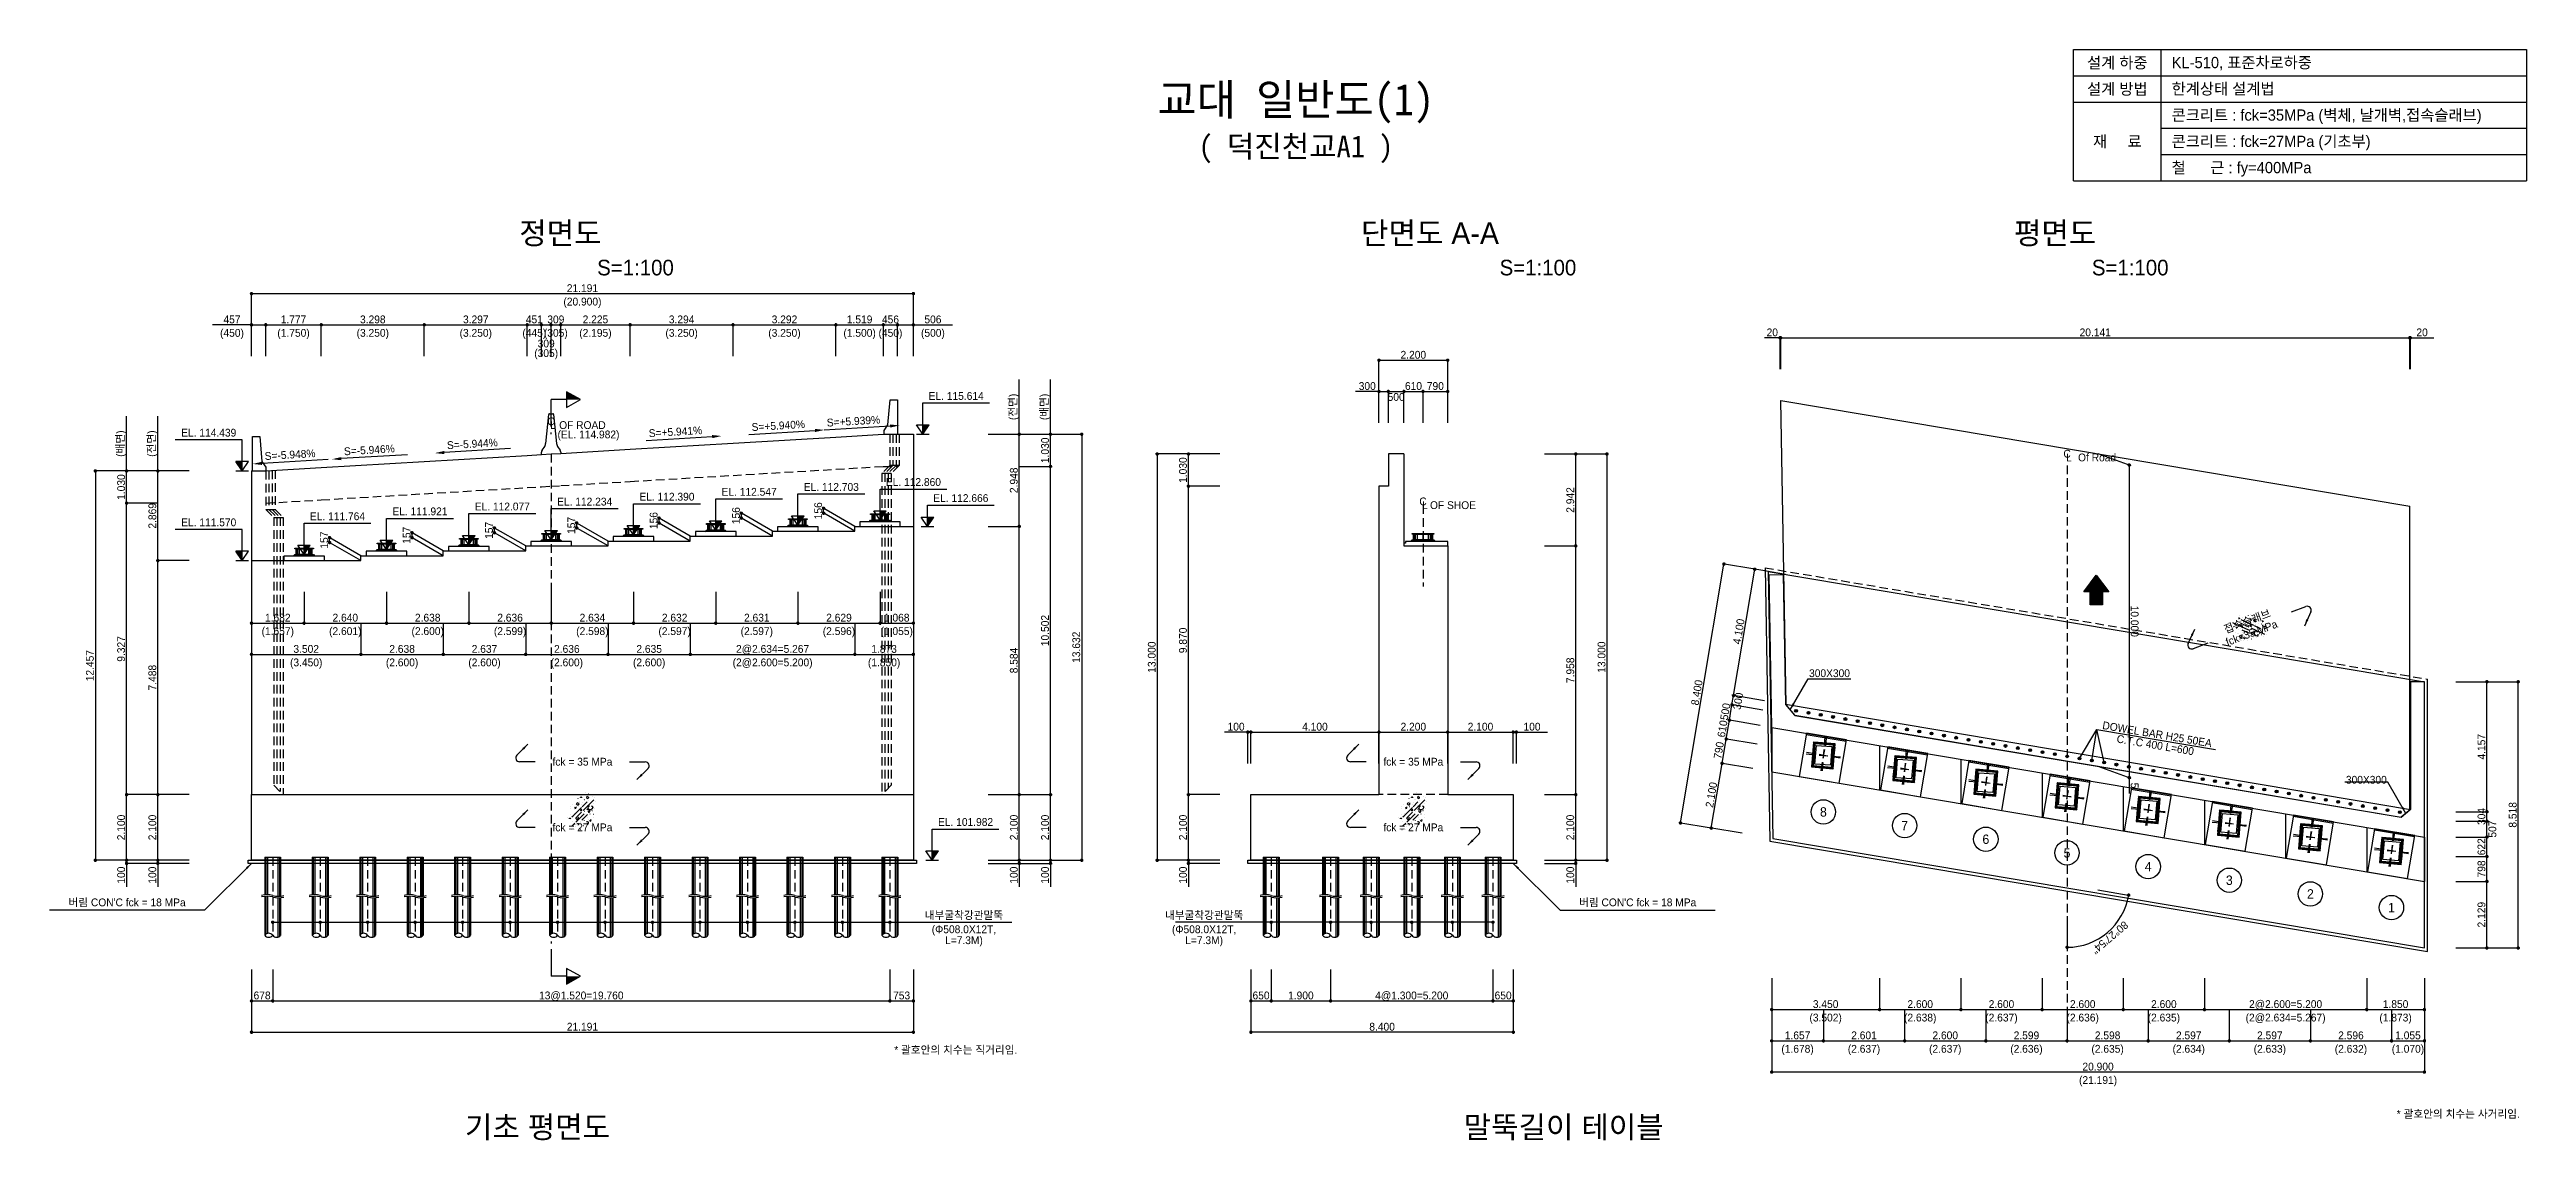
# Model space of a CAD drawing. Extents: x 38676 to 291569, y 34745 to 141830.
# Drawn here: x 38676 to 117979, y 54383 to 89288 of the extents above; entities that cross this region are included whole.
import ezdxf
from ezdxf.enums import TextEntityAlignment as Align

# ---------------------------------------------------------------- set-up
doc = ezdxf.new("R2010")
doc.units = 0
doc.header["$LTSCALE"] = 550
doc.header["$MEASUREMENT"] = 0
doc.linetypes.add('A-DASHD01', pattern=[0.75, 0.5, -0.25])
doc.layers.get('0').update_dxf_attribs({"linetype": 'CONTINUOUS'})
for name, color, linetype in [('10 지반', 8, 'CONTINUOUS'), ('CS-CNTL', 1, 'A-DASHD01'), ('CS-CONC-MAJR', 4, 'CONTINUOUS'), ('CS-CONC-MINR', 3, 'A-DASHD01'), ('CS-CUTL', 1, 'CONTINUOUS'), ('CS-DIML', 1, 'CONTINUOUS'), ('CS-DIMT', 3, 'CONTINUOUS'), ('CS-MISC', 3, 'CONTINUOUS'), ('CS-PATT', 1, 'CONTINUOUS'), ('CS-RBAR-MAJR', 6, 'CONTINUOUS'), ('CS-SYMB', 3, 'CONTINUOUS'), ('CS-TEXT', 3, 'CONTINUOUS'), ('CZ-TEX1', 6, 'CONTINUOUS'), ('CZ-TEX2', 3, 'CONTINUOUS'), ('TITLE-TEXT', 7, 'CONTINUOUS')]:
    doc.layers.add(name, color=color, linetype=linetype)
doc.styles.add('A_STANDARD', font='')
doc.styles.get("Standard").update_dxf_attribs({"font": ''})
doc.styles.add('TB_TEXT', font='')
doc.styles.add('WMMTXT', font='ROMANS.SHX', dxfattribs={"bigfont": 'WHGTXT.SHX'})
doc.styles.get('A_STANDARD').set_extended_font_data('Dotum')
doc.styles.get('Standard').set_extended_font_data('Dotum')
doc.styles.get('TB_TEXT').set_extended_font_data('DotumChe')

msp = doc.modelspace()

# ---------------------------------------------------------------- texts
at = {"layer": 'CS-CNTL', "style": 'A_STANDARD'}
for s, p in [('C', (54732, 77267)), ('L', (54792, 77147)), ('(EL. 114.982)', (55932, 76847)), (' OF ROAD', (55692, 77147))]:
    msp.add_text(s, height=250, dxfattribs=at).set_placement(p, align=Align.CENTER)
at = {"layer": 'CS-DIMT', "style": 'A_STANDARD'}
for s, p in [('21.191', (55738, 81529)), ('457', (44518, 80529)), ('1.777', (46488, 80529)), ('3.298', (49026, 80529)), ('3.297', (52323, 80529)), ('451', (54197, 80529)), ('309', (54886, 80529)), ('2.225', (56154, 80529)), ('3.294', (58913, 80529)), ('3.292', (62206, 80529)), ('1.519', (64612, 80529)), ('456', (65600, 80529)), ('506', (66959, 80529)), ('(305)', (54577, 79449)), ('309', (54577, 79757)), ('2.200', (82340, 79397)), ('300', (80865, 78397)), ('610', (82345, 78397)), ('790', (83045, 78397)), ('EL. 115.614', (67704, 78079)), ('EL. 114.439', (43773, 76904)), ('EL. 112.703', (63706, 75168)), ('EL. 112.860', (66335, 75325)), ('EL. 111.921', (50535, 74386)), ('EL. 112.077', (53173, 74542)), ('EL. 112.234', (55809, 74699)), ('EL. 112.390', (58443, 74856)), ('EL. 112.547', (61075, 75012)), ('EL. 112.666', (67853, 74811)), ('EL. 111.570', (43773, 74035)), ('EL. 111.764', (47895, 74229)), ('1.682', (45984, 70985)), ('2.640', (48145, 70985)), ('2.638', (50784, 70985)), ('2.636', (53421, 70985)), ('2.634', (56056, 70985)), ('2.632', (58689, 70985)), ('2.631', (61321, 70985)), ('2.629', (63951, 70985)), ('1.068', (65800, 70985)), ('3.502', (46894, 69985)), ('2.638', (49964, 69985)), ('2.637', (52602, 69985)), ('2.636', (55239, 69985)), ('2.635', (57874, 69985)), ('2@2.634=5.267', (61826, 69985)), ('1.873', (65396, 69985)), ('100', (76665, 67497)), ('4.100', (79190, 67497)), ('2.200', (82340, 67497)), ('2.100', (84490, 67497)), ('100', (86140, 67497)), ('EL. 101.982', (68004, 64447)), ('내부굴착강관말뚝', (67952, 61464)), ('(Φ508.0X12T,', (67952, 61014)), ('내부굴착강관말뚝', (75643, 61464)), ('(Φ508.0X12T,', (75643, 61014)), ('L=7.3M)', (67952, 60664)), ('L=7.3M)', (75643, 60664)), ('678', (45482, 58897)), ('13@1.520=19.760', (55701, 58897)), ('753', (65957, 58897)), ('650', (77465, 58897)), ('650', (77465, 58897)), ('1.900', (78740, 58897)), ('1.900', (78740, 58897)), ('4@1.300=5.200', (82290, 58897)), ('4@1.300=5.200', (82290, 58897)), ('650', (85215, 58897)), ('650', (85215, 58897)), ('21.191', (55738, 57897)), ('8.400', (81340, 57897)), ('8.400', (81340, 57897))]:
    msp.add_text(s, height=250, dxfattribs=at).set_placement(p, align=Align.CENTER)
for s, p in [('(20.900)', (55738, 81348)), ('(450)', (44518, 80348)), ('(1.750)', (46488, 80348)), ('(3.250)', (49026, 80348)), ('(3.250)', (52323, 80348)), ('(445)', (54197, 80348)), ('(305)', (54886, 80348)), ('(2.195)', (56154, 80348)), ('(3.250)', (58913, 80348)), ('(3.250)', (62206, 80348)), ('(1.500)', (64612, 80348)), ('(450)', (65600, 80348)), ('(500)', (66959, 80348)), ('500', (81790, 78297)), ('(1.657)', (45984, 70804)), ('(2.601)', (48145, 70804)), ('(2.600)', (50784, 70804)), ('(2.599)', (53421, 70804)), ('(2.598)', (56056, 70804)), ('(2.597)', (58689, 70804)), ('(2.597)', (61321, 70804)), ('(2.596)', (63951, 70804)), ('(1.055)', (65800, 70804)), ('(3.450)', (46894, 69804)), ('(2.600)', (49964, 69804)), ('(2.600)', (52602, 69804)), ('(2.600)', (55239, 69804)), ('(2.600)', (57874, 69804)), ('(2@2.600=5.200)', (61826, 69804)), ('(1.850)', (65396, 69804))]:
    msp.add_text(s, height=250, dxfattribs=at).set_placement(p, align=Align.TOP_CENTER)
for s, rotation, p in [('20', 360, (93832, 80114)), ('20.141', 360, (104172, 80114)), ('20', 360, (114637, 80114)), ('(전면)', 90, (69643, 77854)), ('(배면)', 90, (70643, 77854)), ('(배면)', 90, (41063, 76679)), ('(전면)', 90, (42063, 76679)), ('1.030', 90, (70673, 76464)), ('1.030', 90, (75090, 75832)), ('1.030', 90, (41093, 75289)), ('2.948', 90, (69673, 75505)), ('2.869', 90, (42093, 74369)), ('156', 90, (60777, 74374)), ('156', 90, (63410, 74530)), ('2.942', 90, (87490, 74876)), ('157', 90, (47595, 73591)), ('157', 90, (50233, 73747)), ('157', 90, (52871, 73904)), ('157', 90, (55507, 74061)), ('156', 90, (58142, 74217)), ('10.000', 270, (105310, 70994)), ('10.502', 90, (70673, 70698)), ('13.632', 90, (71673, 70163)), ('9.870', 90, (75090, 70382)), ('4.100', 800.465, (92882, 70647)), ('12.457', 90, (40093, 69575)), ('9.327', 90, (41093, 70110)), ('8.584', 90, (69673, 69739)), ('13.000', 90, (74090, 69847)), ('7.958', 90, (87490, 69426)), ('13.000', 90, (88490, 69847)), ('7.488', 90, (42093, 69191)), ('8.400', 800.465, (91540, 68692)), ('300X300', 360, (95665, 69208)), ('500', 800.465, (92451, 68083)), ('610', 800.465, (92359, 67535)), ('DOWEL BAR H25 50EA', 350.465, (106134, 67257)), ('790', 800.465, (92243, 66845)), ('C.T.C 400 L=600', 350.465, (106076, 66912)), ('4.157', 450, (116662, 66980)), ('2.100', 800.465, (92004, 65420)), ('300X300', 360, (112852, 65798)), ('5', 270, (105310, 65739)), ('8.518', 450, (117662, 64800)), ('2.100', 90, (41093, 64397)), ('2.100', 90, (42093, 64397)), ('2.100', 90, (69673, 64397)), ('2.100', 90, (70673, 64397)), ('2.100', 90, (75090, 64397)), ('2.100', 90, (87490, 64397)), ('304', 450, (116662, 64749)), ('622', 450, (116662, 63779)), ('100', 90, (41093, 62872)), ('100', 90, (42093, 62872)), ('100', 90, (69673, 62872)), ('100', 90, (70673, 62872)), ('100', 90, (75090, 62872)), ('100', 90, (87490, 62872)), ('798', 450, (116662, 63070)), ('2.129', 450, (116662, 61606)), (' 80°27\'54"', 220.2325, (104595, 60998)), ('3.450', 360, (95541, 58620)), ('2.600', 360, (98569, 58620)), ('2.600', 360, (101170, 58620)), ('2.600', 360, (103771, 58620)), ('2.600', 360, (106370, 58620)), ('2@2.600=5.200', 360, (110267, 58620)), ('1.850', 360, (113788, 58620)), ('1.657', 360, (94642, 57620)), ('2.601', 360, (96769, 57620)), ('2.600', 360, (99370, 57620)), ('2.599', 360, (101970, 57620)), ('2.598', 360, (104568, 57620)), ('2.597', 360, (107166, 57620)), ('2.597', 360, (109763, 57620)), ('2.596', 360, (112359, 57620)), ('1.055', 360, (114185, 57620)), ('20.900', 360, (104263, 56620))]:
    msp.add_text(s, height=250, rotation=rotation, dxfattribs=at).set_placement(p, align=Align.CENTER)
for s, rotation, p in [('S=+5.941%', 3.39998, (57869, 76884)), ('S=+5.940%', 3.39926, (61162, 77080)), ('S=+5.939%', 3.39878, (63568, 77223)), ('S=-5.948%', 3.40389, (45573, 76153)), ('S=-5.946%', 3.40293, (48110, 76304)), ('S=-5.944%', 3.40178, (51408, 76500))]:
    msp.add_text(s, height=250, rotation=rotation, dxfattribs=at).set_placement(p)
for s, rotation, p in [('300', 800.465, (92616, 68461)), ('507', 450, (116762, 64344)), ('(3.502)', 360, (95541, 58439)), ('(2.638)', 360, (98569, 58439)), ('(2.637)', 360, (101170, 58439)), ('(2.636)', 360, (103771, 58439)), ('(2.635)', 360, (106370, 58439)), ('(2@2.634=5.267)', 360, (110267, 58439)), ('(1.873)', 360, (113788, 58439)), ('(1.678)', 360, (94642, 57439)), ('(2.637)', 360, (96769, 57439)), ('(2.637)', 360, (99370, 57439)), ('(2.636)', 360, (101970, 57439)), ('(2.635)', 360, (104568, 57439)), ('(2.634)', 360, (107166, 57439)), ('(2.633)', 360, (109763, 57439)), ('(2.632)', 360, (112359, 57439)), ('(1.070)', 360, (114185, 57439)), ('(21.191)', 360, (104263, 56439))]:
    msp.add_text(s, height=250, rotation=rotation, dxfattribs=at).set_placement(p, align=Align.TOP_CENTER)
at = {"layer": 'CS-DIMT', "char_height": 250, "attachment_point": 8, "rotation": 20.46499, "style": 'A_STANDARD'}
for s, insert in [('\\A1;접속슬래브', (109091, 70851)), ('\\A1;\\A1;fck=35 MPa}', (109222, 70500))]:
    msp.add_mtext(s, dxfattribs=dict(at, insert=insert))
at = {"layer": 'CS-DIMT', "char_height": 250, "attachment_point": 8, "style": 'A_STANDARD'}
for s, insert in [('\\A1;\\A1;fck = 35 MPa ', (55738, 66372)), ('\\A1;\\A1;fck = 35 MPa ', (82340, 66372)), ('\\A1;', (94269, 66830)), ('\\A1;', (43261, 64698)), ('\\A1;\\A1;fck = 27 MPa ', (55738, 64272)), ('\\A1;\\A1;fck = 27 MPa ', (82340, 64272)), ("\\A1;버림 CON'C \\A1;fck = 18 MPa ", (41159, 61847)), ("\\A1;버림 CON'C \\A1;fck = 18 MPa ", (89523, 61847))]:
    msp.add_mtext(s, dxfattribs=dict(at, insert=insert))
at = {"layer": 'CS-SYMB', "style": 'A_STANDARD'}
for s, p in [('8', (95469, 64744)), ('7', (98070, 64307)), ('6', (100670, 63870)), ('5', (103269, 63434)), ('4', (105867, 62995)), ('3', (108465, 62559)), ('2', (111061, 62121)), ('1', (113657, 61684))]:
    msp.add_text(s, height=300, rotation=360, dxfattribs=at).set_placement(p, align=Align.CENTER)
for s, p in [('* 괄호안의 치수는 직거리임.', (69662, 57157)), ('* 괄호안의 치수는 사거리임.', (117767, 55107))]:
    msp.add_text(s, height=250, dxfattribs=at).set_placement(p, align=Align.RIGHT)
at = {"layer": 'CS-TEXT', "linetype": 'Continuous', "style": 'A_STANDARD'}
for s, p in [('C', (103271, 76231)), ('L', (103331, 76111)), ('Of Road', (104231, 76111))]:
    msp.add_text(s, height=250, rotation=360, dxfattribs=at).set_placement(p, align=Align.CENTER)
for s, p in [('C', (82650, 74705)), ('L', (82710, 74585)), ('OF SHOE', (83610, 74585))]:
    msp.add_text(s, height=250, dxfattribs=at).set_placement(p, align=Align.CENTER)
at = {"layer": 'CZ-TEX1', "style": 'A_STANDARD'}
for s, p in [('정면도', (55033, 83062)), ('단면도 A-A', (82875, 83062)), ('평면도', (102888, 83062)), ('기초 평면도', (54300, 54458))]:
    msp.add_text(s, height=700, dxfattribs=at).set_placement(p, align=Align.CENTER)
msp.add_text('말뚝길이 테이블', height=700, dxfattribs=at).set_placement((87154, 54808), align=Align.MIDDLE_CENTER)
at = {"layer": 'CZ-TEX2', "style": 'A_STANDARD'}
for p in [(56209, 82062), (85102, 82062), (104064, 82062)]:
    msp.add_text('S=1:100', height=500, dxfattribs=at).set_placement(p)
at = {"layer": 'TITLE-TEXT', "style": 'TB_TEXT'}
for s, height, p in [('교대 일반도(1)', 1000, (78579, 87688)), ('( 덕진천교A1 )', 700, (78579, 86188))]:
    msp.add_text(s, height=height, dxfattribs=at).set_placement(p, align=Align.MIDDLE_CENTER)

# ---------------------------------------------------------------- blocks, each defined once
blk = doc.blocks.new('CXDECDR-H')
at = {"color": 6}
for p, q in [((0, 0), (0.601318, 0)), ((2.483991, 0), (11.098049, 0)), ((11.098049, 4.986941), (11.098049, 0))]:
    blk.add_line(p, q, dxfattribs=at)
at = {"color": 3}
blk.add_lwpolyline([(11.098049, 9.406796), (8.598049, 4.986941), (13.598049, 4.986941), (11.098049, 9.406796)], dxfattribs=at)
at = {"color": 2}
blk.add_solid([(11.098049, 9.406796), (11.098049, 9.406796), (11.098049, 4.986941), (13.598049, 4.986941)], dxfattribs=at)
at = {"color": 6, "style": 'WMMTXT', "flags": 1}
blk.add_attdef('SMKV', text='', height=2.5, rotation=90, dxfattribs=at).set_placement((11.08062, 14.211395), align=Align.MIDDLE)
blk.add_attdef('SMKH', text='', height=2.5, rotation=180, dxfattribs=at).set_placement((11.08062, 14.853699), align=Align.CENTER)
blk = doc.blocks.new('CXDECDL-H')
at = {"color": 6}
for p, q in [((-11.098049, 4.986941), (-11.098049, 0)), ((-2.483991, 0), (-11.098049, 0)), ((0, 0), (-0.601318, 0))]:
    blk.add_line(p, q, dxfattribs=at)
at = {"color": 3}
blk.add_lwpolyline([(-11.098049, 9.406796), (-13.598049, 4.986941), (-8.598049, 4.986941), (-11.098049, 9.406796)], dxfattribs=at)
at = {"color": 2}
blk.add_solid([(-11.098049, 9.406796), (-11.098049, 9.406796), (-11.098049, 4.986941), (-13.598049, 4.986941)], dxfattribs=at)
at = {"color": 6, "style": 'WMMTXT', "flags": 1}
blk.add_attdef('SMKV', text='', height=2.5, rotation=90, dxfattribs=at).set_placement((-11.04837, 14.211395), align=Align.MIDDLE)
blk.add_attdef('SMKH', text='', height=2.5, rotation=180, dxfattribs=at).set_placement((-11.115478, 14.853699), align=Align.CENTER)
blk = doc.blocks.new('CXRECON')
for p, q in [((-5.851032, 2.537886), (-5.848444, 2.547545)), ((-5.848444, 2.547545), (-5.845856, 2.557205)), ((-5.751693, 1.416206), (-5.744033, 1.422633)), ((-5.744033, 1.422633), (-5.736372, 1.429061)), ((-5.097763, -2.526468), (-0.41422, 2.157075)), ((-4.619188, 3.411384), (-4.614962, 3.420447)), ((-3.9673, 0.955802), (-3.960229, 0.962874)), ((-3.960229, 0.962874), (-3.953158, 0.969945)), ((-3.38897, 3.374389), (-3.379907, 3.378616)), ((-3.379907, 3.378616), (-3.370844, 3.382842)), ((-1.983404, 6.46133), (-1.982532, 6.471292)), ((-1.982532, 6.471292), (-1.98166, 6.481254)), ((-1.848821, 3.030535), (-1.838821, 3.030535)), ((-1.761395, 2.4861), (-1.757168, 2.495163)), ((-1.757168, 2.495163), (-1.752942, 2.504226)), ((-1.621195, 4.896884), (-1.618607, 4.906543)), ((-1.052663, 0.743846), (-1.050075, 0.753506)), ((-1.050075, 0.753506), (-1.047487, 0.763165)), ((-0.362134, 3.320937), (-0.359546, 3.330596)), ((-0.359546, 3.330596), (-0.356958, 3.340255)), ((-0.141915, 4.592665), (-0.139327, 4.602324)), ((-0.090866, 2.48043), (2.227863, 4.799159)), ((0.328395, 5.898027), (0.330983, 5.907686)), ((0.329102, 0.581558), (5.446292, 5.698747)), ((0.330983, 5.907686), (0.333571, 5.917345)), ((0.892052, 0.381441), (0.900244, 0.387177)), ((0.900244, 0.387177), (0.908435, 0.392913)), ((0.987654, 3.60612), (0.988526, 3.616082)), ((0.988526, 3.616082), (0.989397, 3.626044)), ((1.018924, 8.475117), (1.021512, 8.484776)), ((1.021512, 8.484776), (1.024101, 8.494435)), ((1.061643, 5.984746), (1.068714, 5.991817)), ((1.068714, 5.991817), (1.075785, 5.998888)), ((1.486342, 9.450894), (1.490568, 9.459957)), ((1.738179, 8.474135), (1.748179, 8.474135)), ((1.801551, 8.174562), (1.81121, 8.17715)), ((1.81121, 8.17715), (1.82087, 8.179738)), ((2.227395, 3.129346), (2.233823, 3.137006)), ((2.233823, 3.137006), (2.240251, 3.144666)), ((2.658398, 2.927885), (2.664134, 2.936076)), ((2.664134, 2.936076), (2.66987, 2.944268)), ((2.776041, 5.331488), (2.780267, 5.340551)), ((2.780267, 5.340551), (2.784493, 5.349614)), ((2.977981, 8.634162), (2.987943, 8.635034)), ((2.987943, 8.635034), (2.997905, 8.635905)), ((3.958712, 0.75091), (3.959584, 0.760872)), ((3.959584, 0.760872), (3.960455, 0.770834)), ((4.464946, 4.901028), (4.472606, 4.907456)), ((4.472606, 4.907456), (4.480266, 4.913884)), ((4.671555, 0.714504), (4.680618, 0.71873)), ((4.674451, 7.134424), (4.683514, 7.13865)), ((4.680618, 0.71873), (4.689681, 0.722956)), ((4.683514, 7.13865), (4.692577, 7.142876)), ((4.866823, 0.04987), (4.876482, 0.052458)), ((4.876482, 0.052458), (4.886141, 0.055047)), ((5.126764, 4.103987), (5.129352, 4.113646)), ((5.129352, 4.113646), (5.13194, 4.123306)), ((5.42648, 2.52751), (5.43148, 2.53617)), ((5.43148, 2.53617), (5.43648, 2.544831)), ((5.817293, 6.681077), (5.819881, 6.690736)), ((5.81934, 1.415999), (5.821928, 1.425658)), ((5.819881, 6.690736), (5.822469, 6.700396)), ((6.444395, 4.892204), (6.446132, 4.902052)), ((6.446132, 4.902052), (6.447868, 4.9119)), ((-7.232091, -2.616294), (-7.229503, -2.606635)), ((-7.229503, -2.606635), (-7.226914, -2.596976)), ((-5.884535, -1.314253), (-5.883664, -1.304291)), ((-5.883664, -1.304291), (-5.882792, -1.294329)), ((-5.600266, -3.544687), (-5.592605, -3.538259)), ((-5.592605, -3.538259), (-5.584945, -3.531831)), ((-5.448838, -8.50558), (-5.441178, -8.499152)), ((-5.441178, -8.499152), (-5.433517, -8.492724)), ((-5.435821, -2.413065), (-5.425821, -2.413065)), ((-5.138004, -6.887754), (-3.65921, -5.40896)), ((-5.009131, -4.478694), (-5.004905, -4.469631)), ((-5.004905, -4.469631), (-5.000679, -4.460568)), ((-4.247074, -2.392191), (-4.237415, -2.389603)), ((-4.237415, -2.389603), (-4.227755, -2.387015)), ((-4.014372, -0.716292), (-4.011784, -0.706632)), ((-3.719433, -8.5981), (-3.715207, -8.589037)), ((-3.715207, -8.589037), (-3.710981, -8.579974)), ((-3.600812, -6.011194), (-3.595076, -6.003002)), ((-3.595076, -6.003002), (-3.589341, -5.994811)), ((-3.391865, -3.045531), (-3.382802, -3.041305)), ((-3.382802, -3.041305), (-3.373739, -3.037079)), ((-3.197284, -4.947034), (0.829977, -0.919772)), ((-3.124251, -6.987424), (-3.121663, -6.977765)), ((-3.121663, -6.977765), (-3.119075, -6.968105)), ((-2.913477, -4.169462), (-2.912606, -4.159501)), ((-2.912606, -4.159501), (-2.911734, -4.149539)), ((-2.64301, -2.390554), (-0.408553, -0.156097)), ((-2.433722, -4.410334), (-2.431134, -4.400674)), ((-2.431134, -4.400674), (-2.428546, -4.391015)), ((-1.743193, -1.833244), (-1.740605, -1.823584)), ((-1.740605, -1.823584), (-1.738016, -1.813925)), ((-1.284968, -8.392007), (-1.28238, -8.382348)), ((-1.28238, -8.382348), (-1.279791, -8.372688)), ((-0.968303, -4.41487), (-0.965715, -4.405211)), ((-0.968303, -5.32863), (-0.965715, -5.318971)), ((-0.864949, -8.292944), (-0.855886, -8.288718)), ((-0.855886, -8.288718), (-0.846823, -8.284492)), ((-0.849983, -0.317764), (-0.846563, -0.308367)), ((-0.846563, -0.308367), (-0.843143, -0.29897)), ((-0.471696, -1.633306), (-0.46747, -1.624243)), ((-0.46747, -1.624243), (-0.463244, -1.61518)), ((-0.240475, -3.931698), (2.485078, -1.206145)), ((-0.055167, -3.414033), (-0.052579, -3.404374)), ((0.057581, -7.024672), (0.058452, -7.01471)), ((0.058452, -7.01471), (0.059324, -7.004748)), ((0.413558, -6.563172), (0.42352, -6.562301)), ((0.42352, -6.562301), (0.433482, -6.561429)), ((0.818002, -5.752713), (0.822228, -5.74365)), ((0.822228, -5.74365), (0.826454, -5.734586)), ((0.989612, -4.240716), (0.9922, -4.231056)), ((2.362515, -2.944283), (2.371176, -2.939283)), ((2.364647, -6.204373), (2.367235, -6.194714)), ((2.367235, -6.194714), (2.369823, -6.185055)), ((2.371176, -2.939283), (2.379836, -2.934283)), ((3.055176, -3.627283), (3.057764, -3.617624)), ((3.057764, -3.617624), (3.060352, -3.607965)), ((3.745705, -1.050193), (3.748294, -1.040534)), ((3.748294, -1.040534), (3.750882, -1.030875)), ((4.130943, -6.345009), (4.137371, -6.337349)), ((4.137371, -6.337349), (4.143799, -6.329688)), ((4.616373, -0.059865), (4.624034, -0.053437)), ((4.624034, -0.053437), (4.631694, -0.047009)), ((4.668659, -5.705417), (4.677722, -5.70119)), ((4.677722, -5.70119), (4.686785, -5.696964)), ((4.767801, -5.020757), (4.775461, -5.014329)), ((4.775461, -5.014329), (4.783122, -5.007902)), ((5.355437, -2.907325), (5.359663, -2.898262)), ((5.359663, -2.898262), (5.36389, -2.889199)), ((5.38733, -1.102714), (5.389066, -1.092866)), ((5.389066, -1.092866), (5.390802, -1.083018))]:
    blk.add_line(p, q)
for points in [[(-3.566539, 2.231494), (-3.675179, 2.058975), (-3.686539, 1.911494), (-3.585089, 1.76591), (-3.366539, 1.711494), (-3.157318, 1.806936), (-3.046539, 2.031494), (-3.070589, 2.241918), (-3.166539, 2.351494)], [(-2.277934, 4.28244), (-2.608996, 4.18211), (-2.837934, 4.04244), (-2.897751, 3.68492), (-2.397934, 3.32244), (-1.892488, 3.416346), (-1.637934, 3.84244), (-1.664775, 4.177286), (-1.757934, 4.28244)], [(-0.958798, 1.087352), (-0.983764, 0.869867), (-0.878798, 0.687352), (-0.663467, 0.605766), (-0.438798, 0.687352), (-0.316866, 1.033845), (-0.558798, 1.287352)], [(-0.873262, 6.859953), (-0.855306, 6.965297), (-0.793262, 7.059953), (-0.679376, 7.130771), (-0.553262, 7.139953), (-0.373504, 6.960817), (-0.473262, 6.699953)], [(2.445796, 7.406973), (2.153469, 7.279926), (2.005796, 6.966973), (2.110592, 6.631689), (2.445796, 6.446973), (2.779722, 6.496356), (2.965796, 6.686973), (2.999504, 6.94925), (2.885796, 7.206973)], [(2.27784, 1.108099), (2.295796, 1.213443), (2.35784, 1.308099), (2.471726, 1.378917), (2.59784, 1.388099), (2.777598, 1.208963), (2.67784, 0.948099)], [(3.381617, 2.837496), (2.787248, 2.439128), (2.661617, 1.797496), (2.853516, 1.434227), (3.261617, 1.157496), (3.957451, 1.105425), (4.661617, 1.477496), (5.071687, 2.035374), (5.061617, 2.317496), (4.875898, 2.52002), (4.421617, 2.757496)], [(2.838332, 0.664018), (2.708987, 0.446206), (2.718332, 0.144018), (2.927255, -0.144373), (3.238332, -0.215982), (3.550919, 0.000506), (3.598332, 0.424018), (3.495334, 0.628576), (3.358332, 0.744018)], [(-6.217461, -3.281), (-6.199506, -3.175657), (-6.137461, -3.081), (-6.023575, -3.010182), (-5.897461, -3.001), (-5.717704, -3.180137), (-5.817461, -3.441)], [(-2.55502, -2.649097), (-2.886081, -2.749427), (-3.11502, -2.889097), (-3.174836, -3.246617), (-2.67502, -3.609097), (-2.169573, -3.515191), (-1.91502, -3.089097), (-1.94186, -2.754251), (-2.03502, -2.649097)], [(-2.430628, -5.868774), (-2.412672, -5.763431), (-2.350628, -5.668774), (-2.236742, -5.597956), (-2.110628, -5.588774), (-1.930871, -5.767911), (-2.030628, -6.028774)], [(2.01089, -5.363698), (2.11122, -5.69476), (2.25089, -5.923698), (2.608411, -5.983515), (2.97089, -5.483698), (2.876985, -4.978252), (2.45089, -4.723698), (2.116045, -4.750538), (2.01089, -4.843698)], [(3.537973, -3.952404), (3.513006, -4.169889), (3.617973, -4.352404), (3.833304, -4.43399), (4.057973, -4.352404), (4.179904, -4.005911), (3.937973, -3.752404)]]:
    blk.add_lwpolyline(points)
blk = doc.blocks.new('CXDIMDT2')
at = {"layer": 'CS-MISC', "const_width": 0.5}
blk.add_lwpolyline([(0.25, 0, 1), (-0.25, 0, 1)], format="xyb", close=True, dxfattribs=at)
blk = doc.blocks.new('CXAROW-HU')
blk.add_hatch(color=256).paths.add_polyline_path([(-2, 0), (2, 0), (2, 4.083721), (4, 4.083721), (0, 9.417055), (-4, 4.083721), (-2, 4.083721)])
blk.add_lwpolyline([(-4, 4.083721), (0, 9.417055), (4, 4.083721), (2, 4.083721), (2, 0), (-2, 0), (-2, 4.083721)], close=True)
at = {"layer": 'CS-SYMB', "color": 7, "style": 'A_STANDARD', "flags": 1}
blk.add_attdef('DIR', text='', height=4, dxfattribs=at).set_placement((0, 10.502657), align=Align.CENTER)
blk = doc.blocks.new('CSBSEC1')
at = {"layer": 'CS-RBAR-MAJR', "const_width": 0.45}
blk.add_lwpolyline([(0.225, 0, 1), (-0.225, 0, 1)], format="xyb", close=True, dxfattribs=at)
at = {"layer": 'CS-RBAR-MAJR'}
blk.add_circle((0, 0), 0.45, dxfattribs=at)
blk = doc.blocks.new('교대_설계법')
at = {"layer": '10 지반', "color": 4}
for p, q in [((-7200, 0), (50, 0)), ((-7200, -2100), (-7200, 0)), ((-5800, -2100), (-5800, 0)), ((50, 0), (50, -2100)), ((-7200, -420), (50, -420)), ((-7200, -840), (50, -840)), ((-5800, -1260), (50, -1260)), ((-5800, -1680), (50, -1680)), ((-7200, -2100), (50, -2100))]:
    blk.add_line(p, q, dxfattribs=at)
at = {"layer": 'CS-TEXT'}
for s, p in [('설계 하중', (-6500, -210)), ('설계 방법', (-6500, -630)), ('재     료', (-6500, -1470))]:
    blk.add_text(s, height=180, dxfattribs=at).set_placement(p, align=Align.MIDDLE_CENTER)
for s, p in [('KL-510, 표준차로하중', (-5630, -208)), ('한계상태 설계법', (-5630, -628)), ('콘크리트 : fck=35MPa (벽체, 날개벽,접속슬래브)', (-5630, -1048)), ('콘크리트 : fck=27MPa (기초부)', (-5630, -1468)), ('철      근 : fy=400MPa', (-5630, -1888))]:
    blk.add_text(s, height=180, dxfattribs=at).set_placement(p, align=Align.MIDDLE_LEFT)

# ---------------------------------------------------------------- linework, layer by layer
at = {"layer": 'CS-CNTL'}
msp.add_line((54732, 76347), (54732, 62747), dxfattribs=at)
at = {"layer": 'CS-CNTL', "linetype": 'A-DASHD01'}
for p, q in [((103271, 75981), (103271, 57463)), ((82650, 74705), (82650, 72105)), ((94921, 66748), (96017, 66660)), ((96011, 66613), (94926, 66795)), ((95152, 67131), (95088, 66333)), ((95850, 67074), (95152, 67131)), ((95568, 67296), (95369, 66112)), ((95517, 67302), (95420, 66106)), ((95785, 66277), (95850, 67074)), ((97754, 66694), (97688, 65897)), ((98451, 66637), (97754, 66694)), ((98169, 66859), (97970, 65675)), ((98119, 66865), (98021, 65669)), ((98386, 65840), (98451, 66637)), ((95088, 66333), (95785, 66277)), ((97522, 66312), (98618, 66222)), ((98612, 66176), (97527, 66358)), ((97688, 65897), (98386, 65840)), ((100122, 65876), (101218, 65785)), ((101212, 65739), (100128, 65921)), ((100354, 66258), (100288, 65461)), ((101052, 66200), (100354, 66258)), ((100769, 66422), (100571, 65239)), ((100720, 66428), (100620, 65232)), ((100986, 65403), (101052, 66200)), ((102954, 65822), (102887, 65024)), ((103651, 65763), (102954, 65822)), ((103369, 65985), (103170, 64802)), ((103319, 65992), (103219, 64796)), ((100288, 65461), (100986, 65403)), ((102721, 65440), (103817, 65348)), ((103812, 65303), (102727, 65485)), ((103584, 64966), (103651, 65763)), ((106410, 64865), (105325, 65047)), ((105553, 65384), (105485, 64587)), ((106250, 65325), (105553, 65384)), ((105967, 65548), (105768, 64365)), ((105918, 65554), (105817, 64358)), ((106182, 64528), (106250, 65325)), ((108564, 65112), (108365, 63928)), ((108516, 65118), (108413, 63922)), ((102887, 65024), (103584, 64966)), ((105319, 65003), (106415, 64910)), ((105485, 64587), (106182, 64528)), ((107917, 64567), (109013, 64473)), ((109007, 64429), (107922, 64611)), ((108151, 64949), (108082, 64151)), ((108848, 64888), (108151, 64949)), ((108779, 64091), (108848, 64888)), ((110748, 64512), (110678, 63715)), ((111445, 64451), (110748, 64512)), ((111161, 64674), (110962, 63491)), ((111114, 64681), (111009, 63485)), ((111375, 63654), (111445, 64451)), ((113757, 64237), (113558, 63054)), ((113710, 64243), (113605, 63048)), ((45821, 63447), (45821, 62222)), ((47341, 63447), (47341, 62222)), ((48861, 63447), (48861, 62222)), ((50381, 63447), (50381, 62222)), ((51901, 63447), (51901, 62222)), ((53421, 63447), (53421, 62222)), ((54941, 63447), (54941, 62222)), ((56461, 63447), (56461, 62222)), ((57981, 63447), (57981, 62222)), ((59501, 63447), (59501, 62222)), ((61021, 63447), (61021, 62222)), ((62541, 63447), (62541, 62222)), ((64061, 63447), (64061, 62222)), ((65581, 63447), (65581, 62222)), ((77790, 63447), (77790, 62222)), ((79690, 63447), (79690, 62222)), ((80990, 63447), (80990, 62222)), ((82290, 63447), (82290, 62222)), ((83590, 63447), (83590, 62222)), ((84890, 63447), (84890, 62222)), ((108082, 64151), (108779, 64091)), ((110514, 64131), (111609, 64035)), ((111604, 63992), (110519, 64174)), ((110678, 63715), (111375, 63654)), ((113109, 63694), (114205, 63597)), ((114200, 63555), (113115, 63737)), ((113344, 64075), (113273, 63278)), ((114041, 64013), (113344, 64075)), ((113971, 63217), (114041, 64013)), ((113273, 63278), (113971, 63217)), ((45821, 62222), (45821, 62222)), ((45821, 62172), (45821, 62172)), ((45821, 62172), (45821, 60947)), ((47341, 62222), (47341, 62222)), ((47341, 62172), (47341, 62172)), ((47341, 62172), (47341, 60947)), ((48861, 62222), (48861, 62222)), ((48861, 62172), (48861, 62172)), ((48861, 62172), (48861, 60947)), ((50381, 62222), (50381, 62222)), ((50381, 62172), (50381, 62172)), ((50381, 62172), (50381, 60947)), ((51901, 62222), (51901, 62222)), ((51901, 62172), (51901, 62172)), ((51901, 62172), (51901, 60947)), ((53421, 62222), (53421, 62222)), ((53421, 62172), (53421, 62172)), ((53421, 62172), (53421, 60947)), ((54941, 62222), (54941, 62222)), ((54941, 62172), (54941, 62172)), ((54941, 62172), (54941, 60947)), ((56461, 62222), (56461, 62222)), ((56461, 62172), (56461, 62172)), ((56461, 62172), (56461, 60947)), ((57981, 62222), (57981, 62222)), ((57981, 62172), (57981, 62172)), ((57981, 62172), (57981, 60947)), ((59501, 62222), (59501, 62222)), ((59501, 62172), (59501, 62172)), ((59501, 62172), (59501, 60947)), ((61021, 62222), (61021, 62222)), ((61021, 62172), (61021, 62172)), ((61021, 62172), (61021, 60947)), ((62541, 62222), (62541, 62222)), ((62541, 62172), (62541, 62172)), ((62541, 62172), (62541, 60947)), ((64061, 62222), (64061, 62222)), ((64061, 62172), (64061, 62172)), ((64061, 62172), (64061, 60947)), ((65581, 62222), (65581, 62222)), ((65581, 62172), (65581, 62172)), ((65581, 62172), (65581, 60947)), ((77790, 62222), (77790, 62222)), ((77790, 62172), (77790, 60947)), ((77790, 62172), (77790, 62172)), ((79690, 62222), (79690, 62222)), ((79690, 62172), (79690, 60947)), ((79690, 62172), (79690, 62172)), ((80990, 62222), (80990, 62222)), ((80990, 62172), (80990, 60947)), ((80990, 62172), (80990, 62172)), ((82290, 62222), (82290, 62222)), ((82290, 62172), (82290, 60947)), ((82290, 62172), (82290, 62172)), ((83590, 62222), (83590, 62222)), ((83590, 62172), (83590, 60947)), ((83590, 62172), (83590, 62172)), ((84890, 62222), (84890, 62222)), ((84890, 62172), (84890, 60947)), ((84890, 62172), (84890, 62172))]:
    msp.add_line(p, q, dxfattribs=at)
at = {"layer": 'CS-CONC-MAJR'}
for p, q in [((65518, 77279), (65589, 78079)), ((65589, 78079), (65822, 78079)), ((65822, 78079), (65822, 77279)), ((94272, 68317), (94102, 78064)), ((94102, 78064), (114242, 74681)), ((54561, 76684), (54658, 77612)), ((54684, 77635), (54788, 77635)), ((54815, 77612), (54912, 76684)), ((63853, 76889), (65372, 76979)), ((65372, 76979), (65827, 76979)), ((65396, 77104), (65518, 77279)), ((65396, 76979), (65396, 77104)), ((65822, 77279), (65822, 77104)), ((65822, 77104), (65822, 76979)), ((65827, 76979), (66334, 76979)), ((66334, 76979), (66334, 65447)), ((45174, 76104), (45174, 76904)), ((45174, 76904), (45407, 76904)), ((45407, 76904), (45478, 76104)), ((50675, 76106), (53971, 76302)), ((53971, 76302), (54423, 76329)), ((54423, 76329), (54732, 76347)), ((54427, 76329), (54427, 76408)), ((54446, 76466), (54513, 76559)), ((54732, 76347), (55041, 76365)), ((54959, 76559), (55027, 76466)), ((55041, 76365), (57266, 76498)), ((55045, 76408), (55045, 76366)), ((57266, 76498), (60560, 76693)), ((60560, 76693), (63853, 76889)), ((82040, 76347), (81540, 76347)), ((81540, 76347), (81540, 75317)), ((82040, 76347), (82040, 73405)), ((45143, 75804), (45143, 65447)), ((45143, 75804), (45600, 75804)), ((45174, 75929), (45174, 76104)), ((45174, 75804), (45174, 75929)), ((45478, 76104), (45600, 75929)), ((45600, 75929), (45600, 75804)), ((45600, 75804), (47377, 75910)), ((47377, 75910), (50675, 76106)), ((81540, 75317), (81240, 75317)), ((81240, 75317), (81240, 65447)), ((114242, 64962), (114242, 74681)), ((54439, 73781), (54439, 73805)), ((54439, 73805), (55039, 73805)), ((55039, 73781), (54439, 73781)), ((54489, 73599), (54489, 73781)), ((54489, 73781), (54989, 73781)), ((54494, 73599), (54494, 73781)), ((54510, 73599), (54510, 73781)), ((54539, 73599), (54539, 73781)), ((54589, 73599), (54589, 73781)), ((54739, 73599), (54739, 73781)), ((54739, 73599), (54739, 73781)), ((54889, 73599), (54889, 73781)), ((54939, 73599), (54939, 73781)), ((54968, 73599), (54968, 73781)), ((54984, 73599), (54984, 73781)), ((54989, 73781), (54989, 73599)), ((55039, 73805), (55039, 73781)), ((57023, 73706), (57073, 73756)), ((57073, 73938), (57073, 73962)), ((57073, 73962), (57673, 73962)), ((57673, 73938), (57073, 73938)), ((57073, 73756), (57673, 73756)), ((57123, 73756), (57123, 73938)), ((57123, 73938), (57623, 73938)), ((57623, 73756), (57123, 73756)), ((57128, 73756), (57128, 73938)), ((57144, 73756), (57144, 73938)), ((57173, 73756), (57173, 73938)), ((57223, 73756), (57223, 73938)), ((57373, 73756), (57373, 73938)), ((57373, 73756), (57373, 73938)), ((57523, 73756), (57523, 73938)), ((57573, 73756), (57573, 73938)), ((57602, 73756), (57602, 73938)), ((57618, 73756), (57618, 73938)), ((57623, 73938), (57623, 73756)), ((57673, 73962), (57673, 73938)), ((57673, 73756), (57723, 73706)), ((60655, 73862), (59355, 73862)), ((59355, 73862), (59355, 73718)), ((59655, 73862), (59705, 73912)), ((60355, 73862), (59655, 73862)), ((59705, 74094), (59705, 74118)), ((59705, 74118), (60305, 74118)), ((60305, 74094), (59705, 74094)), ((59705, 73912), (60305, 73912)), ((59755, 73912), (59755, 74094)), ((59755, 74094), (60255, 74094)), ((60255, 73912), (59755, 73912)), ((59760, 73912), (59760, 74094)), ((59776, 73912), (59776, 74094)), ((59805, 73912), (59805, 74094)), ((59855, 73912), (59855, 74094)), ((60005, 73912), (60005, 74094)), ((60005, 73912), (60005, 74094)), ((60155, 73912), (60155, 74094)), ((60205, 73912), (60205, 74094)), ((60235, 73912), (60235, 74094)), ((60250, 73912), (60250, 74094)), ((60255, 74094), (60255, 73912)), ((60305, 74118), (60305, 74094)), ((60305, 73912), (60355, 73862)), ((60655, 73718), (60655, 73862)), ((61827, 73874), (64460, 73874)), ((61827, 73718), (61827, 73874)), ((63286, 74018), (61986, 74018)), ((61986, 74018), (61986, 73874)), ((62286, 74018), (62336, 74068)), ((62986, 74018), (62286, 74018)), ((62336, 74250), (62336, 74274)), ((62336, 74274), (62936, 74274)), ((62936, 74250), (62336, 74250)), ((62336, 74068), (62936, 74068)), ((62386, 74068), (62386, 74250)), ((62386, 74250), (62886, 74250)), ((62886, 74068), (62386, 74068)), ((62391, 74068), (62391, 74250)), ((62407, 74068), (62407, 74250)), ((62436, 74068), (62436, 74250)), ((62486, 74068), (62486, 74250)), ((62636, 74068), (62636, 74250)), ((62636, 74068), (62636, 74250)), ((62786, 74068), (62786, 74250)), ((62836, 74068), (62836, 74250)), ((62865, 74068), (62865, 74250)), ((62881, 74068), (62881, 74250)), ((62886, 74250), (62886, 74068)), ((62936, 74274), (62936, 74250)), ((62936, 74068), (62986, 74018)), ((63286, 73874), (63286, 74018)), ((64460, 74031), (66334, 74031)), ((64460, 73874), (64460, 74031)), ((65915, 74175), (64615, 74175)), ((64615, 74175), (64615, 74031)), ((64915, 74175), (64965, 74225)), ((65615, 74175), (64915, 74175)), ((64965, 74407), (64965, 74431)), ((64965, 74431), (65565, 74431)), ((65565, 74407), (64965, 74407)), ((64965, 74225), (65565, 74225)), ((65015, 74225), (65015, 74407)), ((65015, 74407), (65515, 74407)), ((65515, 74225), (65015, 74225)), ((65020, 74225), (65020, 74407)), ((65036, 74225), (65036, 74407)), ((65065, 74225), (65065, 74407)), ((65115, 74225), (65115, 74407)), ((65265, 74225), (65265, 74407)), ((65265, 74225), (65265, 74407)), ((65415, 74225), (65415, 74407)), ((65465, 74225), (65465, 74407)), ((65494, 74225), (65494, 74407)), ((65510, 74225), (65510, 74407)), ((65515, 74407), (65515, 74225)), ((65565, 74431), (65565, 74407)), ((65565, 74225), (65615, 74175)), ((65915, 74031), (65915, 74175)), ((82300, 73781), (82300, 73807)), ((82300, 73807), (83000, 73803)), ((83000, 73781), (82300, 73781)), ((82350, 73599), (82350, 73781)), ((82350, 73781), (82950, 73781)), ((82357, 73599), (82357, 73781)), ((82376, 73599), (82376, 73781)), ((82410, 73599), (82410, 73781)), ((82470, 73599), (82470, 73781)), ((82650, 73599), (82650, 73781)), ((82650, 73599), (82650, 73781)), ((82830, 73599), (82830, 73781)), ((82890, 73599), (82890, 73781)), ((82925, 73599), (82925, 73781)), ((82944, 73599), (82944, 73781)), ((82950, 73781), (82950, 73599)), ((83000, 73803), (83000, 73781)), ((47475, 73079), (46175, 73079)), ((46175, 73079), (46175, 72935)), ((46475, 73079), (46525, 73129)), ((47175, 73079), (46475, 73079)), ((46525, 73311), (46525, 73335)), ((46525, 73335), (47125, 73335)), ((47125, 73311), (46525, 73311)), ((46525, 73129), (47125, 73129)), ((46575, 73129), (46575, 73311)), ((46575, 73311), (47075, 73311)), ((47075, 73129), (46575, 73129)), ((46580, 73129), (46580, 73311)), ((46596, 73129), (46596, 73311)), ((46625, 73129), (46625, 73311)), ((46675, 73129), (46675, 73311)), ((46825, 73129), (46825, 73311)), ((46825, 73129), (46825, 73311)), ((46975, 73129), (46975, 73311)), ((47025, 73129), (47025, 73311)), ((47054, 73129), (47054, 73311)), ((47070, 73129), (47070, 73311)), ((47075, 73311), (47075, 73129)), ((47125, 73335), (47125, 73311)), ((47125, 73129), (47175, 73079)), ((47475, 72935), (47475, 73079)), ((48645, 73092), (51283, 73092)), ((48645, 72935), (48645, 73092)), ((50115, 73236), (48815, 73236)), ((48815, 73236), (48815, 73092)), ((49115, 73236), (49165, 73286)), ((49815, 73236), (49115, 73236)), ((49165, 73468), (49165, 73492)), ((49165, 73492), (49765, 73492)), ((49765, 73468), (49165, 73468)), ((49165, 73286), (49765, 73286)), ((49215, 73286), (49215, 73468)), ((49215, 73468), (49715, 73468)), ((49715, 73286), (49215, 73286)), ((49220, 73286), (49220, 73468)), ((49236, 73286), (49236, 73468)), ((49265, 73286), (49265, 73468)), ((49315, 73286), (49315, 73468)), ((49465, 73286), (49465, 73468)), ((49465, 73286), (49465, 73468)), ((49615, 73286), (49615, 73468)), ((49665, 73286), (49665, 73468)), ((49694, 73286), (49694, 73468)), ((49710, 73286), (49710, 73468)), ((49715, 73468), (49715, 73286)), ((49765, 73492), (49765, 73468)), ((49765, 73286), (49815, 73236)), ((50115, 73092), (50115, 73236)), ((51283, 73248), (53921, 73248)), ((51283, 73092), (51283, 73248)), ((52753, 73392), (51453, 73392)), ((51453, 73392), (51453, 73248)), ((51753, 73392), (51803, 73442)), ((52453, 73392), (51753, 73392)), ((51803, 73624), (51803, 73648)), ((51803, 73648), (52403, 73648)), ((52403, 73624), (51803, 73624)), ((51803, 73442), (52403, 73442)), ((51853, 73442), (51853, 73624)), ((51853, 73624), (52353, 73624)), ((52353, 73442), (51853, 73442)), ((51858, 73442), (51858, 73624)), ((51873, 73442), (51873, 73624)), ((51903, 73442), (51903, 73624)), ((51953, 73442), (51953, 73624)), ((52103, 73442), (52103, 73624)), ((52103, 73442), (52103, 73624)), ((52253, 73442), (52253, 73624)), ((52303, 73442), (52303, 73624)), ((52332, 73442), (52332, 73624)), ((52348, 73442), (52348, 73624)), ((52353, 73624), (52353, 73442)), ((52403, 73648), (52403, 73624)), ((52403, 73442), (52453, 73392)), ((52753, 73248), (52753, 73392)), ((53921, 73405), (56557, 73405)), ((53921, 73248), (53921, 73405)), ((55389, 73549), (54089, 73549)), ((54089, 73549), (54089, 73405)), ((54389, 73549), (54439, 73599)), ((55089, 73549), (54389, 73549)), ((54439, 73599), (55039, 73599)), ((54989, 73599), (54489, 73599)), ((55039, 73599), (55089, 73549)), ((55389, 73405), (55389, 73549)), ((56557, 73562), (59192, 73562)), ((56557, 73405), (56557, 73562)), ((58023, 73706), (56723, 73706)), ((56723, 73706), (56723, 73562)), ((57723, 73706), (57023, 73706)), ((58023, 73562), (58023, 73706)), ((59192, 73718), (61827, 73718)), ((59192, 73562), (59192, 73718)), ((82090, 73499), (82040, 73499)), ((82040, 73499), (82040, 73405)), ((82040, 73405), (83440, 73405)), ((83440, 73549), (82090, 73549)), ((82090, 73549), (82090, 73499)), ((82250, 73549), (82300, 73599)), ((83050, 73549), (82250, 73549)), ((82300, 73599), (83000, 73599)), ((82950, 73599), (82350, 73599)), ((83000, 73599), (83050, 73549)), ((83440, 73405), (83440, 73549)), ((83440, 73405), (83440, 65447)), ((45143, 72935), (48645, 72935)), ((93703, 72588), (93852, 64045)), ((93703, 72588), (114712, 69059)), ((93729, 72484), (94179, 72492)), ((93814, 67600), (93729, 72484)), ((94179, 72492), (94252, 68333)), ((114712, 69059), (114262, 69059)), ((114262, 69059), (114262, 64973)), ((114712, 60541), (114712, 69059)), ((114712, 64090), (114712, 69059)), ((94252, 68338), (114262, 64977)), ((94252, 68333), (94553, 67983)), ((94555, 67988), (94272, 68317)), ((93814, 67600), (93814, 66181)), ((93814, 67600), (114712, 64090)), ((94553, 67983), (113966, 64722)), ((94555, 67988), (113965, 64728)), ((94929, 67413), (94697, 66032)), ((96211, 67198), (94929, 67413)), ((96203, 67148), (94921, 67364)), ((95198, 67077), (95152, 67131)), ((95796, 67029), (95850, 67074)), ((95979, 65817), (96211, 67198)), ((97268, 67020), (97268, 65601)), ((97530, 66976), (97298, 65596)), ((98804, 66712), (97522, 66927)), ((98812, 66761), (97530, 66976)), ((97799, 66640), (97754, 66694)), ((98397, 66591), (98451, 66637)), ((98580, 65380), (98812, 66761)), ((93814, 66181), (114712, 62670)), ((94697, 66032), (95979, 65817)), ((95142, 66379), (95088, 66333)), ((95740, 66331), (95785, 66277)), ((97742, 65943), (97688, 65897)), ((98340, 65894), (98386, 65840)), ((99870, 66583), (99870, 65164)), ((100130, 66540), (99898, 65159)), ((101404, 66275), (100122, 66490)), ((101412, 66324), (100130, 66540)), ((100400, 66204), (100354, 66258)), ((100998, 66154), (101052, 66200)), ((101180, 64944), (101412, 66324)), ((102471, 66146), (102471, 64727)), ((102729, 66103), (102497, 64722)), ((104003, 65838), (102721, 66054)), ((104011, 65888), (102729, 66103)), ((103000, 65768), (102954, 65822)), ((103779, 64507), (104011, 65888)), ((45143, 63347), (45143, 65447)), ((45143, 65447), (66334, 65447)), ((66334, 65447), (66334, 63347)), ((77140, 63347), (77140, 65447)), ((77140, 65447), (81240, 65447)), ((83440, 65447), (85540, 65447)), ((85540, 65447), (85540, 63347)), ((97298, 65596), (98580, 65380)), ((99898, 65159), (101180, 64944)), ((100342, 65506), (100288, 65461)), ((100940, 65457), (100986, 65403)), ((102941, 65070), (102887, 65024)), ((103597, 65717), (103651, 65763)), ((105070, 65710), (105070, 64290)), ((105328, 65666), (105096, 64286)), ((106601, 65402), (105319, 65617)), ((106610, 65451), (105328, 65666)), ((105598, 65330), (105553, 65384)), ((106196, 65279), (106250, 65325)), ((106378, 64070), (106610, 65451)), ((107669, 65273), (107669, 63853)), ((107925, 65230), (107693, 63850)), ((109199, 64966), (107917, 65181)), ((109207, 65015), (107925, 65230)), ((102497, 64722), (103779, 64507)), ((103539, 65020), (103584, 64966)), ((105096, 64286), (106378, 64070)), ((105539, 64633), (105485, 64587)), ((106137, 64582), (106182, 64528)), ((108196, 64894), (108151, 64949)), ((108794, 64843), (108848, 64888)), ((108975, 63634), (109207, 65015)), ((110268, 64837), (110268, 63417)), ((110522, 64794), (110290, 63413)), ((111796, 64529), (110514, 64745)), ((111804, 64579), (110522, 64794)), ((110793, 64458), (110748, 64512)), ((111391, 64405), (111445, 64451)), ((111572, 63198), (111804, 64579)), ((112865, 64400), (112865, 62981)), ((113118, 64357), (112886, 62976)), ((114391, 64092), (113109, 64308)), ((114400, 64142), (113118, 64357)), ((113965, 64728), (114242, 64962)), ((114262, 64973), (113966, 64722)), ((93852, 64045), (114712, 60541)), ((107693, 63850), (108975, 63634)), ((108136, 64197), (108082, 64151)), ((108734, 64145), (108779, 64091)), ((110732, 63760), (110678, 63715)), ((111330, 63708), (111375, 63654)), ((113389, 64021), (113344, 64075)), ((113987, 63968), (114041, 64013)), ((114168, 62761), (114400, 64142)), ((114712, 64090), (114712, 62670)), ((45041, 63347), (45143, 63347)), ((45041, 63247), (45041, 63347)), ((66435, 63247), (45041, 63247)), ((66334, 63347), (45143, 63347)), ((45143, 63347), (55738, 63347)), ((55738, 63347), (66334, 63347)), ((66334, 63347), (66435, 63347)), ((66435, 63347), (66435, 63247)), ((77040, 63247), (77040, 63347)), ((77040, 63347), (77140, 63347)), ((85640, 63247), (77040, 63247)), ((77140, 63347), (83440, 63347)), ((85540, 63347), (77140, 63347)), ((83440, 63347), (85540, 63347)), ((85540, 63347), (85640, 63347)), ((85640, 63347), (85640, 63247)), ((110290, 63413), (111572, 63198)), ((112886, 62976), (114168, 62761)), ((113328, 63323), (113273, 63278)), ((113925, 63271), (113971, 63217))]:
    msp.add_line(p, q, dxfattribs=at)
at = {"layer": 'CS-CONC-MAJR', "linetype": 'Continuous'}
for p, q in [((93600, 72706), (93753, 63960)), ((114812, 60423), (114812, 69143)), ((93753, 63960), (114812, 60423))]:
    msp.add_line(p, q, dxfattribs=at)
at = {"layer": 'CS-CONC-MAJR'}
for points in [[(95152, 67131), (95088, 66333), (95785, 66277), (95850, 67074)], [(95198, 67077), (95142, 66379), (95740, 66331), (95796, 67029)], [(97754, 66694), (97688, 65897), (98386, 65840), (98451, 66637)], [(97799, 66640), (97742, 65943), (98340, 65894), (98397, 66591)], [(100354, 66258), (100288, 65461), (100986, 65403), (101052, 66200)], [(100400, 66204), (100342, 65506), (100940, 65457), (100998, 66154)], [(102954, 65822), (102887, 65024), (103584, 64966), (103651, 65763)], [(103000, 65768), (102941, 65070), (103539, 65020), (103597, 65717)], [(105553, 65384), (105485, 64587), (106182, 64528), (106250, 65325)], [(105598, 65330), (105539, 64633), (106137, 64582), (106196, 65279)], [(108151, 64949), (108082, 64151), (108779, 64091), (108848, 64888)], [(108196, 64894), (108136, 64197), (108734, 64145), (108794, 64843)], [(110748, 64512), (110678, 63715), (111375, 63654), (111445, 64451)], [(110793, 64458), (110732, 63760), (111330, 63708), (111391, 64405)], [(113344, 64075), (113273, 63278), (113971, 63217), (114041, 64013)], [(113389, 64021), (113328, 63323), (113925, 63271), (113987, 63968)]]:
    msp.add_lwpolyline(points, close=True, dxfattribs=at)
at = {"layer": 'CS-CONC-MAJR', "linetype": 'Continuous'}
for points in [[(95742, 66983), (95694, 66385), (95195, 66425), (95244, 67023)], [(98344, 66546), (98294, 65948), (97796, 65988), (97845, 66586)], [(100944, 66109), (100894, 65511), (100396, 65552), (100446, 66150)], [(103543, 65672), (103493, 65074), (102995, 65116), (103045, 65714)], [(106142, 65234), (106091, 64636), (105593, 64679), (105644, 65276)], [(108740, 64797), (108688, 64200), (108190, 64243), (108242, 64840)], [(111337, 64360), (111284, 63762), (110786, 63806), (110838, 64403)], [(113933, 63923), (113880, 63325), (113382, 63369), (113435, 63967)]]:
    msp.add_lwpolyline(points, close=True, dxfattribs=at)
at = {"layer": 'CS-CONC-MAJR'}
for centre, radius, start, end in [((54684, 77609), 26, 89.20207, 174.12819), ((54789, 77609), 26, 5.87181, 90.79793), ((54527, 76408), 100, 144.20524, 179.79114), ((54302, 76712), 260, 324.17056, 353.88432), ((55170, 76712), 260, 186.11568, 215.82944), ((54945, 76408), 100, 0.20886, 35.79476)]:
    msp.add_arc(centre, radius, start, end, dxfattribs=at)
at = {"layer": 'CS-CONC-MINR', "linetype": 'A-DASHD01'}
for p, q in [((65577, 76979), (65577, 75979)), ((65677, 76979), (65677, 75979)), ((65777, 76979), (65777, 75979)), ((65877, 76979), (65877, 75979)), ((45601, 75804), (45601, 74573)), ((45701, 75810), (45701, 74573)), ((45801, 75816), (45801, 74573)), ((45901, 75822), (45901, 74573)), ((55041, 75335), (57266, 75468)), ((57266, 75468), (60560, 75663)), ((60560, 75663), (63853, 75859)), ((63853, 75859), (65372, 75949)), ((65577, 75979), (65324, 75726)), ((65424, 75726), (65324, 75726)), ((65324, 75726), (65324, 65447)), ((65372, 75949), (65827, 75949)), ((65677, 75979), (65424, 75726)), ((65524, 75726), (65424, 75726)), ((65424, 75726), (65424, 65547)), ((65777, 75979), (65524, 75726)), ((65624, 75726), (65524, 75726)), ((65524, 75726), (65524, 65647)), ((65677, 75979), (65577, 75979)), ((65877, 75979), (65624, 75726)), ((65624, 75726), (65624, 65747)), ((65777, 75979), (65677, 75979)), ((65877, 75979), (65777, 75979)), ((65827, 75949), (65847, 75949)), ((45601, 74774), (47377, 74880)), ((45601, 74573), (45701, 74573)), ((45601, 74573), (45855, 74319)), ((45701, 74573), (45801, 74573)), ((45701, 74573), (45955, 74319)), ((45801, 74573), (45901, 74573)), ((45801, 74573), (46055, 74319)), ((45901, 74573), (46155, 74319)), ((47377, 74880), (50675, 75076)), ((50675, 75076), (53971, 75272)), ((53971, 75272), (54423, 75299)), ((54423, 75299), (54732, 75317)), ((54732, 75317), (55041, 75335)), ((45855, 74319), (45955, 74319)), ((45855, 74319), (45855, 65747)), ((45955, 74319), (46055, 74319)), ((45955, 74319), (45955, 65647)), ((46055, 74319), (46155, 74319)), ((46055, 74319), (46055, 65547)), ((46155, 74319), (46155, 65447)), ((93600, 72706), (114812, 69143)), ((45855, 65747), (46155, 65447)), ((65624, 65747), (65324, 65447)), ((83440, 65447), (81240, 65447))]:
    msp.add_line(p, q, dxfattribs=at)
at = {"layer": 'CS-CUTL'}
for centre, start, end in [((45644, 61591), 74.33635, 105.66365), ((45644, 61541), 74.33635, 105.66365), ((45998, 62853), 254.33635, 285.66365), ((45998, 62803), 254.33635, 285.66365), ((47164, 61591), 74.33635, 105.66365), ((47164, 61541), 74.33635, 105.66365), ((47518, 62853), 254.33635, 285.66365), ((47518, 62803), 254.33635, 285.66365), ((48684, 61591), 74.33635, 105.66365), ((48684, 61541), 74.33635, 105.66365), ((49038, 62853), 254.33635, 285.66365), ((49038, 62803), 254.33635, 285.66365), ((50204, 61591), 74.33635, 105.66365), ((50204, 61541), 74.33635, 105.66365), ((50558, 62853), 254.33635, 285.66365), ((50558, 62803), 254.33635, 285.66365), ((51724, 61591), 74.33635, 105.66365), ((51724, 61541), 74.33635, 105.66365), ((52078, 62853), 254.33635, 285.66365), ((52078, 62803), 254.33635, 285.66365), ((53244, 61591), 74.33635, 105.66365), ((53244, 61541), 74.33635, 105.66365), ((53598, 62853), 254.33635, 285.66365), ((53598, 62803), 254.33635, 285.66365), ((54764, 61591), 74.33635, 105.66365), ((54764, 61541), 74.33635, 105.66365), ((55118, 62853), 254.33635, 285.66365), ((55118, 62803), 254.33635, 285.66365), ((56284, 61591), 74.33635, 105.66365), ((56284, 61541), 74.33635, 105.66365), ((56638, 62853), 254.33635, 285.66365), ((56638, 62803), 254.33635, 285.66365), ((57804, 61591), 74.33635, 105.66365), ((57804, 61541), 74.33635, 105.66365), ((58158, 62853), 254.33635, 285.66365), ((58158, 62803), 254.33635, 285.66365), ((59324, 61591), 74.33635, 105.66365), ((59324, 61541), 74.33635, 105.66365), ((59678, 62853), 254.33635, 285.66365), ((59678, 62803), 254.33635, 285.66365), ((60844, 61591), 74.33635, 105.66365), ((60844, 61541), 74.33635, 105.66365), ((61198, 62853), 254.33635, 285.66365), ((61198, 62803), 254.33635, 285.66365), ((62364, 61591), 74.33635, 105.66365), ((62364, 61541), 74.33635, 105.66365), ((62718, 62853), 254.33635, 285.66365), ((62718, 62803), 254.33635, 285.66365), ((63884, 61591), 74.33635, 105.66365), ((63884, 61541), 74.33635, 105.66365), ((64238, 62853), 254.33635, 285.66365), ((64238, 62803), 254.33635, 285.66365), ((65404, 61591), 74.33635, 105.66365), ((65404, 61541), 74.33635, 105.66365), ((65758, 62853), 254.33635, 285.66365), ((65758, 62803), 254.33635, 285.66365), ((77613, 61591), 74.33635, 105.66365), ((77613, 61541), 74.33635, 105.66365), ((77967, 62853), 254.33635, 285.66365), ((77967, 62803), 254.33635, 285.66365), ((79513, 61591), 74.33635, 105.66365), ((79513, 61541), 74.33635, 105.66365), ((79867, 62853), 254.33635, 285.66365), ((79867, 62803), 254.33635, 285.66365), ((80813, 61591), 74.33635, 105.66365), ((80813, 61541), 74.33635, 105.66365), ((81167, 62853), 254.33635, 285.66365), ((81167, 62803), 254.33635, 285.66365), ((82113, 61591), 74.33635, 105.66365), ((82113, 61541), 74.33635, 105.66365), ((82467, 62853), 254.33635, 285.66365), ((82467, 62803), 254.33635, 285.66365), ((83413, 61591), 74.33635, 105.66365), ((83413, 61541), 74.33635, 105.66365), ((83767, 62853), 254.33635, 285.66365), ((83767, 62803), 254.33635, 285.66365), ((84713, 61591), 74.33635, 105.66365), ((84713, 61541), 74.33635, 105.66365), ((85067, 62853), 254.33635, 285.66365), ((85067, 62803), 254.33635, 285.66365)]:
    msp.add_arc(centre, 656, start, end, dxfattribs=at)
at = {"layer": 'CS-DIML'}
for p, q in [((45143, 80479), (45143, 81529)), ((45143, 81479), (66334, 81479)), ((66334, 80479), (66334, 81529)), ((45143, 80479), (43893, 80479)), ((45143, 79479), (45143, 80529)), ((45143, 80479), (45600, 80479)), ((45600, 79479), (45600, 80529)), ((45600, 80479), (47377, 80479)), ((47377, 79479), (47377, 80529)), ((47377, 80479), (50675, 80479)), ((50675, 79479), (50675, 80529)), ((50675, 80479), (53971, 80479)), ((53971, 79479), (53971, 80529)), ((53971, 80479), (54423, 80479)), ((54423, 79479), (54423, 80529)), ((54423, 80479), (54732, 80479)), ((54732, 79479), (54732, 80529)), ((54732, 80479), (55041, 80479)), ((55041, 79479), (55041, 80529)), ((55041, 80479), (57266, 80479)), ((57266, 79479), (57266, 80529)), ((57266, 80479), (60560, 80479)), ((60560, 79479), (60560, 80529)), ((60560, 80479), (63853, 80479)), ((63853, 79479), (63853, 80529)), ((63853, 80479), (65372, 80479)), ((65372, 79479), (65372, 80529)), ((65372, 80479), (65827, 80479)), ((65827, 79479), (65827, 80529)), ((65827, 80479), (66334, 80479)), ((66334, 79479), (66334, 80529)), ((66334, 80479), (67584, 80479)), ((94082, 79064), (94082, 80114)), ((94102, 79064), (94102, 80114)), ((114242, 79064), (114242, 80114)), ((114262, 79064), (114262, 80114)), ((81240, 78347), (81240, 79397)), ((81240, 79347), (83440, 79347)), ((83440, 78347), (83440, 79397)), ((94082, 80064), (93582, 80064)), ((94082, 80064), (94102, 80064)), ((94102, 80064), (114242, 80064)), ((114242, 80064), (114262, 80064)), ((114262, 80064), (115012, 80064)), ((69723, 76979), (69723, 78729)), ((70723, 76979), (70723, 78729)), ((66634, 77979), (68774, 77979)), ((66634, 76979), (66634, 77979)), ((81240, 78347), (80490, 78347)), ((81240, 77347), (81240, 78397)), ((81240, 78347), (81540, 78347)), ((81540, 77347), (81540, 78397)), ((81540, 78347), (82040, 78347)), ((82040, 77347), (82040, 78397)), ((82040, 78347), (82650, 78347)), ((82650, 77347), (82650, 78397)), ((82650, 78347), (83440, 78347)), ((83440, 77347), (83440, 78397)), ((41143, 75804), (41143, 77554)), ((42143, 75804), (42143, 77554)), ((61069, 76974), (63185, 77100)), ((63474, 77117), (65591, 77243)), ((66434, 77279), (66834, 77279)), ((66634, 76979), (66434, 77279)), ((66434, 76979), (66834, 76979)), ((66634, 76979), (66834, 77279)), ((68723, 76979), (69773, 76979)), ((69723, 74031), (69723, 76979)), ((69723, 76979), (70773, 76979)), ((70723, 75949), (70723, 76979)), ((70723, 76979), (71773, 76979)), ((71723, 76979), (71723, 63347)), ((44843, 76804), (42703, 76804)), ((44843, 75804), (44843, 76804)), ((47598, 76173), (45479, 76047)), ((50135, 76324), (48016, 76198)), ((53432, 76520), (51314, 76394)), ((57775, 76778), (59892, 76904)), ((75140, 76347), (74090, 76347)), ((74140, 76347), (74140, 63347)), ((76140, 76347), (75090, 76347)), ((75140, 75317), (75140, 76347)), ((86540, 76347), (87590, 76347)), ((87540, 73405), (87540, 76347)), ((87540, 76347), (88590, 76347)), ((88540, 76347), (88540, 63347)), ((104260, 76358), (105310, 75976)), ((41143, 75804), (40093, 75804)), ((40143, 75804), (40143, 63347)), ((42143, 75804), (41093, 75804)), ((41143, 74774), (41143, 75804)), ((43143, 75804), (42093, 75804)), ((42143, 72935), (42143, 75804)), ((45043, 76104), (44643, 76104)), ((44843, 75804), (44643, 76104)), ((44643, 75804), (45043, 75804)), ((44843, 75804), (45043, 76104)), ((69723, 75949), (70773, 75949)), ((70723, 65447), (70723, 75949)), ((105260, 75994), (105260, 65994)), ((42143, 74774), (41093, 74774)), ((41143, 65447), (41143, 74774)), ((54739, 74599), (56879, 74599)), ((54739, 73599), (54739, 74599)), ((57373, 74756), (59513, 74756)), ((57373, 73756), (57373, 74756)), ((60005, 74912), (62145, 74912)), ((60005, 73912), (60005, 74912)), ((62636, 75068), (64776, 75068)), ((62636, 74068), (62636, 75068)), ((64460, 74031), (63410, 74637)), ((63460, 74452), (63460, 74608)), ((65265, 75225), (67405, 75225)), ((65265, 74225), (65265, 75225)), ((66783, 74031), (66783, 74711)), ((66783, 74711), (68923, 74711)), ((76140, 75317), (75090, 75317)), ((75140, 65447), (75140, 75317)), ((44843, 73935), (42703, 73935)), ((44843, 72935), (44843, 73935)), ((46825, 74129), (48965, 74129)), ((46825, 73129), (46825, 74129)), ((49465, 74286), (51605, 74286)), ((49465, 73286), (49465, 74286)), ((51283, 73248), (50233, 73855)), ((50283, 73669), (50283, 73826)), ((52103, 74442), (54243, 74442)), ((52103, 73442), (52103, 74442)), ((53921, 73405), (52871, 74011)), ((53921, 73248), (52871, 73855)), ((52921, 73826), (52921, 73982)), ((54539, 73899), (54939, 73899)), ((54739, 73599), (54539, 73899)), ((54739, 73599), (54939, 73899)), ((56557, 73562), (55507, 74168)), ((56557, 73405), (55507, 74011)), ((55557, 73982), (55557, 74139)), ((57173, 74056), (57573, 74056)), ((57373, 73756), (57173, 74056)), ((57373, 73756), (57573, 74056)), ((59192, 73718), (58142, 74324)), ((59192, 73562), (58142, 74168)), ((58192, 74139), (58192, 74295)), ((59805, 74212), (60205, 74212)), ((60005, 73912), (59805, 74212)), ((60005, 73912), (60205, 74212)), ((61827, 73874), (60777, 74481)), ((61827, 73718), (60777, 74324)), ((60827, 74295), (60827, 74452)), ((62436, 74368), (62836, 74368)), ((62636, 74068), (62436, 74368)), ((62636, 74068), (62836, 74368)), ((64460, 73874), (63410, 74481)), ((65065, 74525), (65465, 74525)), ((65265, 74225), (65065, 74525)), ((65265, 74225), (65465, 74525)), ((66783, 74031), (66583, 74331)), ((66583, 74331), (66983, 74331)), ((66583, 74031), (66983, 74031)), ((66783, 74031), (66983, 74331)), ((68723, 74031), (69773, 74031)), ((69723, 65447), (69723, 74031)), ((44843, 72935), (44643, 73235)), ((45043, 73235), (44643, 73235)), ((44843, 72935), (45043, 73235)), ((46625, 73429), (47025, 73429)), ((46825, 73129), (46625, 73429)), ((46825, 73129), (47025, 73429)), ((48645, 73092), (47595, 73698)), ((48645, 72935), (47595, 73541)), ((47645, 73512), (47645, 73669)), ((49265, 73586), (49665, 73586)), ((49465, 73286), (49265, 73586)), ((49465, 73286), (49665, 73586)), ((51283, 73092), (50233, 73698)), ((51903, 73742), (52303, 73742)), ((52103, 73442), (51903, 73742)), ((52103, 73442), (52303, 73742)), ((86540, 73405), (87590, 73405)), ((87540, 65447), (87540, 73405)), ((43143, 72935), (42093, 72935)), ((42143, 65447), (42143, 72935)), ((44643, 72935), (45043, 72935)), ((90893, 64542), (92285, 72826)), ((93271, 72660), (92235, 72834)), ((92592, 68617), (93271, 72660)), ((94257, 72495), (93221, 72669)), ((45143, 71935), (45143, 70885)), ((46825, 71935), (46825, 70885)), ((49465, 71935), (49465, 70885)), ((52103, 71935), (52103, 70885)), ((54739, 71935), (54739, 70885)), ((57373, 71935), (57373, 70885)), ((60005, 71935), (60005, 70885)), ((62636, 71935), (62636, 70885)), ((65265, 71935), (65265, 70885)), ((66334, 71935), (66334, 70885)), ((110451, 71292), (110920, 71467)), ((45143, 70935), (46825, 70935)), ((45143, 70935), (45143, 69885)), ((46825, 70935), (49465, 70935)), ((48645, 70935), (48645, 69885)), ((49465, 70935), (52103, 70935)), ((51283, 70935), (51283, 69885)), ((52103, 70935), (54739, 70935)), ((53921, 70935), (53921, 69885)), ((54739, 70935), (57373, 70935)), ((56557, 70935), (56557, 69885)), ((57373, 70935), (60005, 70935)), ((59192, 70935), (59192, 69885)), ((60005, 70935), (62636, 70935)), ((62636, 70935), (65265, 70935)), ((64459, 70935), (64459, 69885)), ((65265, 70935), (66334, 70935)), ((66333, 70935), (66333, 69885)), ((107148, 70287), (107356, 70742)), ((111077, 71298), (110869, 70843)), ((45143, 69935), (48645, 69935)), ((48645, 69935), (51283, 69935)), ((51283, 69935), (53921, 69935)), ((53921, 69935), (56557, 69935)), ((56557, 69935), (59192, 69935)), ((59192, 69935), (64459, 69935)), ((64459, 69935), (66333, 69935)), ((107774, 70293), (107306, 70118)), ((94402, 68158), (94980, 69158)), ((94980, 69158), (96350, 69158)), ((115712, 69059), (116762, 69059)), ((116712, 69059), (117762, 69059)), ((116712, 64901), (116712, 69059)), ((117712, 60541), (117712, 69059)), ((92459, 67828), (92542, 68321)), ((93528, 68155), (92493, 68329)), ((93578, 68451), (92542, 68625)), ((92542, 68321), (92592, 68617)), ((77040, 67447), (76290, 67447)), ((77040, 66447), (77040, 67497)), ((77040, 67447), (77140, 67447)), ((77140, 66447), (77140, 67497)), ((77140, 67447), (81240, 67447)), ((81240, 66447), (81240, 67497)), ((81240, 67447), (83440, 67447)), ((83440, 66447), (83440, 67497)), ((83440, 67447), (85540, 67447)), ((85540, 66447), (85540, 67497)), ((85540, 67447), (85640, 67447)), ((85640, 66447), (85640, 67497)), ((85640, 67447), (86640, 67447)), ((92358, 67226), (92459, 67828)), ((93445, 67662), (92410, 67836)), ((103667, 66607), (104227, 67527)), ((104061, 66541), (104227, 67527)), ((104227, 67527), (108024, 66889)), ((104456, 66475), (104227, 67527)), ((53640, 66710), (53994, 67064)), ((80242, 66710), (80596, 67064)), ((92227, 66447), (92358, 67226)), ((93344, 67061), (92309, 67235)), ((54228, 66497), (53728, 66497)), ((57248, 66497), (57748, 66497)), ((57837, 66284), (57483, 65930)), ((80830, 66497), (80330, 66497)), ((83850, 66497), (84350, 66497)), ((84439, 66284), (84085, 65930)), ((91879, 64376), (92227, 66447)), ((93213, 66282), (92178, 66456)), ((104260, 66358), (105310, 65976)), ((104260, 66353), (105310, 65971)), ((105260, 65994), (105260, 65989)), ((105260, 65989), (105260, 65489)), ((113537, 65848), (112167, 65848)), ((114114, 64848), (113537, 65848)), ((42143, 65447), (41093, 65447)), ((41143, 63347), (41143, 65447)), ((43143, 65447), (42093, 65447)), ((42143, 63347), (42143, 65447)), ((68723, 65447), (69773, 65447)), ((69723, 63347), (69723, 65447)), ((69723, 65447), (70773, 65447)), ((70723, 63347), (70723, 65447)), ((76140, 65447), (75090, 65447)), ((75140, 63347), (75140, 65447)), ((86540, 65447), (87590, 65447)), ((87540, 63347), (87540, 65447)), ((53640, 64610), (53994, 64964)), ((54228, 64397), (53728, 64397)), ((57248, 64397), (57748, 64397)), ((66934, 64347), (69074, 64347)), ((66934, 63347), (66934, 64347)), ((80242, 64610), (80596, 64964)), ((80830, 64397), (80330, 64397)), ((83850, 64397), (84350, 64397)), ((91879, 64376), (90844, 64550)), ((92865, 64211), (91830, 64385)), ((115712, 64901), (116762, 64901)), ((115712, 64597), (116762, 64597)), ((116712, 64597), (116712, 64901)), ((116712, 64090), (116712, 64597)), ((57837, 64184), (57483, 63830)), ((66734, 63647), (67134, 63647)), ((66934, 63347), (66734, 63647)), ((66934, 63347), (67134, 63647)), ((84439, 64184), (84085, 63830)), ((115712, 64090), (116762, 64090)), ((115712, 63469), (116762, 63469)), ((116712, 63469), (116712, 64090)), ((116712, 62670), (116712, 63469)), ((41143, 63347), (40093, 63347)), ((42143, 63347), (41093, 63347)), ((42143, 63247), (41093, 63247)), ((41143, 63247), (41143, 63347)), ((41143, 63247), (41143, 62497)), ((43143, 63347), (42093, 63347)), ((43143, 63247), (42093, 63247)), ((42143, 63247), (42143, 63347)), ((42143, 63247), (42143, 62497)), ((45141, 63247), (43641, 61747)), ((66734, 63347), (67134, 63347)), ((68723, 63347), (69773, 63347)), ((68723, 63247), (69773, 63247)), ((69723, 63247), (69723, 63347)), ((69723, 63347), (70773, 63347)), ((69723, 63247), (69723, 62497)), ((69723, 63247), (70773, 63247)), ((70723, 63247), (70723, 63347)), ((70723, 63347), (71773, 63347)), ((70723, 63247), (70723, 62497)), ((75140, 63347), (74090, 63347)), ((76140, 63347), (75090, 63347)), ((76140, 63247), (75090, 63247)), ((75140, 63247), (75140, 63347)), ((75140, 63247), (75140, 62497)), ((85540, 63247), (87040, 61747)), ((86540, 63347), (87590, 63347)), ((86540, 63247), (87590, 63247)), ((87540, 63247), (87540, 63347)), ((87540, 63347), (88590, 63347)), ((87540, 63247), (87540, 62497)), ((115712, 62670), (116762, 62670)), ((116712, 60541), (116712, 62670)), ((104257, 62397), (105292, 62223)), ((43641, 61747), (38676, 61747)), ((45821, 61364), (69484, 61364)), ((84890, 61364), (74725, 61364)), ((87040, 61747), (92005, 61747)), ((103271, 61563), (103271, 60513)), ((115712, 60541), (116762, 60541)), ((116712, 60541), (117762, 60541)), ((45143, 59847), (45143, 58797)), ((45821, 59847), (45821, 58797)), ((65581, 59847), (65581, 58797)), ((66334, 59847), (66334, 58797)), ((77140, 59847), (77140, 58797)), ((77140, 59847), (77140, 58797)), ((77790, 59847), (77790, 58797)), ((77790, 59847), (77790, 58797)), ((79690, 59847), (79690, 58797)), ((79690, 59847), (79690, 58797)), ((84890, 59847), (84890, 58797)), ((84890, 59847), (84890, 58797)), ((85540, 59847), (85540, 58797)), ((85540, 59847), (85540, 58797)), ((93814, 59570), (93814, 58520)), ((97268, 59570), (97268, 58520)), ((99870, 59570), (99870, 58520)), ((102471, 59570), (102471, 58520)), ((105070, 59570), (105070, 58520)), ((107669, 59570), (107669, 58520)), ((112864, 59570), (112864, 58520)), ((114712, 59570), (114712, 58520)), ((45143, 58847), (45821, 58847)), ((45143, 58847), (45143, 57797)), ((45821, 58847), (65581, 58847)), ((65581, 58847), (66334, 58847)), ((66334, 58847), (66334, 57797)), ((77140, 58847), (77140, 57797)), ((77140, 58847), (77790, 58847)), ((77140, 58847), (77790, 58847)), ((77140, 58847), (77140, 57797)), ((77790, 58847), (79690, 58847)), ((77790, 58847), (79690, 58847)), ((79690, 58847), (84890, 58847)), ((79690, 58847), (84890, 58847)), ((84890, 58847), (85540, 58847)), ((84890, 58847), (85540, 58847)), ((85540, 58847), (85540, 57797)), ((85540, 58847), (85540, 57797)), ((93814, 58570), (93814, 57520)), ((93814, 58570), (97268, 58570)), ((95469, 58570), (95469, 57520)), ((97268, 58570), (99870, 58570)), ((98070, 58570), (98070, 57520)), ((99870, 58570), (102471, 58570)), ((100670, 58570), (100670, 57520)), ((102471, 58570), (105070, 58570)), ((103269, 58570), (103269, 57520)), ((105070, 58570), (107669, 58570)), ((105867, 58570), (105867, 57520)), ((107669, 58570), (112864, 58570)), ((108465, 58570), (108465, 57520)), ((111061, 58570), (111061, 57520)), ((112864, 58570), (114712, 58570)), ((113657, 58570), (113657, 57520)), ((114712, 58570), (114712, 57520)), ((45143, 57847), (66334, 57847)), ((85540, 57847), (77140, 57847)), ((85540, 57847), (77140, 57847)), ((93814, 57570), (95469, 57570)), ((93814, 57570), (93814, 56520)), ((95469, 57570), (98070, 57570)), ((98070, 57570), (100670, 57570)), ((100670, 57570), (103269, 57570)), ((103269, 57570), (105867, 57570)), ((105867, 57570), (108465, 57570)), ((108465, 57570), (111061, 57570)), ((111061, 57570), (113657, 57570)), ((113657, 57570), (114712, 57570)), ((114712, 57570), (114712, 56520)), ((114712, 56570), (93814, 56570))]:
    msp.add_line(p, q, dxfattribs=at)
for centre, radius, start, end in [((110963, 71350), 125, 335.465, 110.465), ((107262, 70235), 125, 155.465, 290.465), ((53728, 66622), 125, 135, 270), ((80330, 66622), 125, 135, 270), ((57748, 66372), 125, 315, 90), ((84350, 66372), 125, 315, 90), ((53728, 64522), 125, 135, 270), ((57748, 64272), 125, 315, 90), ((80330, 64522), 125, 135, 270), ((84350, 64272), 125, 315, 90), ((103271, 62563), 2000, 270, 350.465)]:
    msp.add_arc(centre, radius, start, end, dxfattribs=at)
for points in [[(59889, 76954), (60191, 76922), (59892, 76904), (59895, 76854)], [(63182, 77150), (63484, 77117), (63185, 77100), (63188, 77050)], [(65588, 77292), (65890, 77260), (65591, 77243), (65594, 77193)], [(66634, 76979), (66634, 77279), (66634, 76979), (66834, 77279)], [(48013, 76248), (47717, 76180), (48016, 76198), (48019, 76148)], [(51311, 76444), (51014, 76376), (51314, 76394), (51317, 76344)], [(44843, 75804), (44843, 76104), (44843, 75804), (44643, 76104)], [(45476, 76097), (45179, 76029), (45479, 76047), (45482, 75997)], [(54739, 73599), (54739, 73899), (54739, 73599), (54939, 73899)], [(57373, 73756), (57373, 74056), (57373, 73756), (57573, 74056)], [(60005, 73912), (60005, 74212), (60005, 73912), (60205, 74212)], [(62636, 74068), (62636, 74368), (62636, 74068), (62836, 74368)], [(65265, 74225), (65265, 74525), (65265, 74225), (65465, 74525)], [(66783, 74031), (66783, 74331), (66783, 74031), (66983, 74331)], [(44843, 72935), (44843, 73235), (44843, 72935), (44643, 73235)], [(46825, 73129), (46825, 73429), (46825, 73129), (47025, 73429)], [(49465, 73286), (49465, 73586), (49465, 73286), (49665, 73586)], [(52103, 73442), (52103, 73742), (52103, 73442), (52303, 73742)], [(107356, 70742), (107231, 70557), (107356, 70742), (107298, 70527)], [(110869, 70843), (110994, 71028), (110869, 70843), (110927, 71058)], [(94402, 68158), (94480, 68367), (94402, 68158), (94544, 68330)], [(53994, 67064), (53812, 66934), (53994, 67064), (53864, 66882)], [(80596, 67064), (80414, 66934), (80596, 67064), (80466, 66882)], [(57483, 65930), (57665, 66060), (57483, 65930), (57613, 66112)], [(84085, 65930), (84267, 66060), (84085, 65930), (84215, 66112)], [(114114, 64848), (113973, 65020), (114114, 64848), (114036, 65056)], [(53994, 64964), (53812, 64834), (53994, 64964), (53864, 64782)], [(80596, 64964), (80414, 64834), (80596, 64964), (80466, 64782)], [(57483, 63830), (57665, 63960), (57483, 63830), (57613, 64012)], [(66934, 63347), (66934, 63647), (66934, 63347), (67134, 63647)], [(84085, 63830), (84267, 63960), (84085, 63830), (84215, 64012)], [(45141, 63247), (44960, 63117), (45141, 63247), (45012, 63066)], [(85540, 63247), (85670, 63066), (85540, 63247), (85722, 63117)]]:
    msp.add_solid(points, dxfattribs=at)
at = {"layer": 'CS-PATT', "linetype": 'Continuous'}
for p, q in [((45575, 63447), (45575, 62243)), ((45601, 63447), (45601, 62245)), ((45653, 63447), (45653, 62246)), ((45989, 63447), (45989, 62198)), ((46041, 63447), (46041, 62199)), ((46067, 63447), (46067, 62201)), ((47095, 63447), (47095, 62243)), ((47121, 63447), (47121, 62245)), ((47173, 63447), (47173, 62246)), ((47509, 63447), (47509, 62198)), ((47561, 63447), (47561, 62199)), ((47587, 63447), (47587, 62201)), ((48615, 63447), (48615, 62243)), ((48641, 63447), (48641, 62245)), ((48693, 63447), (48693, 62246)), ((49029, 63447), (49029, 62198)), ((49081, 63447), (49081, 62199)), ((49107, 63447), (49107, 62201)), ((50135, 63447), (50135, 62243)), ((50161, 63447), (50161, 62245)), ((50213, 63447), (50213, 62246)), ((50549, 63447), (50549, 62198)), ((50601, 63447), (50601, 62199)), ((50627, 63447), (50627, 62201)), ((51655, 63447), (51655, 62243)), ((51681, 63447), (51681, 62245)), ((51733, 63447), (51733, 62246)), ((52069, 63447), (52069, 62198)), ((52121, 63447), (52121, 62199)), ((52147, 63447), (52147, 62201)), ((53175, 63447), (53175, 62243)), ((53201, 63447), (53201, 62245)), ((53253, 63447), (53253, 62246)), ((53589, 63447), (53589, 62198)), ((53641, 63447), (53641, 62199)), ((53667, 63447), (53667, 62201)), ((54695, 63447), (54695, 62243)), ((54721, 63447), (54721, 62245)), ((54773, 63447), (54773, 62246)), ((55109, 63447), (55109, 62198)), ((55161, 63447), (55161, 62199)), ((55187, 63447), (55187, 62201)), ((56215, 63447), (56215, 62243)), ((56241, 63447), (56241, 62245)), ((56293, 63447), (56293, 62246)), ((56629, 63447), (56629, 62198)), ((56681, 63447), (56681, 62199)), ((56707, 63447), (56707, 62201)), ((57735, 63447), (57735, 62243)), ((57761, 63447), (57761, 62245)), ((57813, 63447), (57813, 62246)), ((58149, 63447), (58149, 62198)), ((58201, 63447), (58201, 62199)), ((58227, 63447), (58227, 62201)), ((59255, 63447), (59255, 62243)), ((59281, 63447), (59281, 62245)), ((59333, 63447), (59333, 62246)), ((59669, 63447), (59669, 62198)), ((59721, 63447), (59721, 62199)), ((59747, 63447), (59747, 62201)), ((60775, 63447), (60775, 62243)), ((60801, 63447), (60801, 62245)), ((60853, 63447), (60853, 62246)), ((61189, 63447), (61189, 62198)), ((61241, 63447), (61241, 62199)), ((61267, 63447), (61267, 62201)), ((62295, 63447), (62295, 62243)), ((62321, 63447), (62321, 62245)), ((62373, 63447), (62373, 62246)), ((62709, 63447), (62709, 62198)), ((62761, 63447), (62761, 62199)), ((62787, 63447), (62787, 62201)), ((63815, 63447), (63815, 62243)), ((63841, 63447), (63841, 62245)), ((63893, 63447), (63893, 62246)), ((64229, 63447), (64229, 62198)), ((64281, 63447), (64281, 62199)), ((64307, 63447), (64307, 62201)), ((65335, 63447), (65335, 62243)), ((65361, 63447), (65361, 62245)), ((65413, 63447), (65413, 62246)), ((65749, 63447), (65749, 62198)), ((65801, 63447), (65801, 62199)), ((65827, 63447), (65827, 62201)), ((77545, 63447), (77545, 62243)), ((77570, 63447), (77570, 62245)), ((77622, 63447), (77622, 62246)), ((77958, 63447), (77958, 62198)), ((78010, 63447), (78010, 62199)), ((78036, 63447), (78036, 62201)), ((79445, 63447), (79445, 62243)), ((79470, 63447), (79470, 62245)), ((79522, 63447), (79522, 62246)), ((79858, 63447), (79858, 62198)), ((79910, 63447), (79910, 62199)), ((79936, 63447), (79936, 62201)), ((80745, 63447), (80745, 62243)), ((80770, 63447), (80770, 62245)), ((80822, 63447), (80822, 62246)), ((81158, 63447), (81158, 62198)), ((81210, 63447), (81210, 62199)), ((81236, 63447), (81236, 62201)), ((82045, 63447), (82045, 62243)), ((82070, 63447), (82070, 62245)), ((82122, 63447), (82122, 62246)), ((82458, 63447), (82458, 62198)), ((82510, 63447), (82510, 62199)), ((82536, 63447), (82536, 62201)), ((83345, 63447), (83345, 62243)), ((83370, 63447), (83370, 62245)), ((83422, 63447), (83422, 62246)), ((83758, 63447), (83758, 62198)), ((83810, 63447), (83810, 62199)), ((83836, 63447), (83836, 62201)), ((84645, 63447), (84645, 62243)), ((84670, 63447), (84670, 62245)), ((84722, 63447), (84722, 62246)), ((85058, 63447), (85058, 62198)), ((85110, 63447), (85110, 62199)), ((85136, 63447), (85136, 62201)), ((45575, 62193), (45575, 60957)), ((45601, 62195), (45601, 60980)), ((45653, 62196), (45653, 61005)), ((45989, 62148), (45989, 62148)), ((45989, 62148), (45989, 60889)), ((46041, 62149), (46041, 62149)), ((46041, 62149), (46041, 60914)), ((46067, 62151), (46067, 62151)), ((46067, 62151), (46067, 60937)), ((47095, 62193), (47095, 60957)), ((47121, 62195), (47121, 60980)), ((47173, 62196), (47173, 61005)), ((47509, 62148), (47509, 62148)), ((47509, 62148), (47509, 60889)), ((47561, 62149), (47561, 62149)), ((47561, 62149), (47561, 60914)), ((47587, 62151), (47587, 62151)), ((47587, 62151), (47587, 60937)), ((48615, 62193), (48615, 60957)), ((48641, 62195), (48641, 60980)), ((48693, 62196), (48693, 61005)), ((49029, 62148), (49029, 62148)), ((49029, 62148), (49029, 60889)), ((49081, 62149), (49081, 62149)), ((49081, 62149), (49081, 60914)), ((49107, 62151), (49107, 62151)), ((49107, 62151), (49107, 60937)), ((50135, 62193), (50135, 60957)), ((50161, 62195), (50161, 60980)), ((50213, 62196), (50213, 61005)), ((50549, 62148), (50549, 62148)), ((50549, 62148), (50549, 60889)), ((50601, 62149), (50601, 62149)), ((50601, 62149), (50601, 60914)), ((50627, 62151), (50627, 62151)), ((50627, 62151), (50627, 60937)), ((51655, 62193), (51655, 60957)), ((51681, 62195), (51681, 60980)), ((51733, 62196), (51733, 61005)), ((52069, 62148), (52069, 62148)), ((52069, 62148), (52069, 60889)), ((52121, 62149), (52121, 62149)), ((52121, 62149), (52121, 60914)), ((52147, 62151), (52147, 62151)), ((52147, 62151), (52147, 60937)), ((53175, 62193), (53175, 60957)), ((53201, 62195), (53201, 60980)), ((53253, 62196), (53253, 61005)), ((53589, 62148), (53589, 62148)), ((53589, 62148), (53589, 60889)), ((53641, 62149), (53641, 62149)), ((53641, 62149), (53641, 60914)), ((53667, 62151), (53667, 62151)), ((53667, 62151), (53667, 60937)), ((54695, 62193), (54695, 60957)), ((54721, 62195), (54721, 60980)), ((54773, 62196), (54773, 61005)), ((55109, 62148), (55109, 62148)), ((55109, 62148), (55109, 60889)), ((55161, 62149), (55161, 62149)), ((55161, 62149), (55161, 60914)), ((55187, 62151), (55187, 62151)), ((55187, 62151), (55187, 60937)), ((56215, 62193), (56215, 60957)), ((56241, 62195), (56241, 60980)), ((56293, 62196), (56293, 61005)), ((56629, 62148), (56629, 62148)), ((56629, 62148), (56629, 60889)), ((56681, 62149), (56681, 62149)), ((56681, 62149), (56681, 60914)), ((56707, 62151), (56707, 62151)), ((56707, 62151), (56707, 60937)), ((57735, 62193), (57735, 60957)), ((57761, 62195), (57761, 60980)), ((57813, 62196), (57813, 61005)), ((58149, 62148), (58149, 62148)), ((58149, 62148), (58149, 60889)), ((58201, 62149), (58201, 62149)), ((58201, 62149), (58201, 60914)), ((58227, 62151), (58227, 62151)), ((58227, 62151), (58227, 60937)), ((59255, 62193), (59255, 60957)), ((59281, 62195), (59281, 60980)), ((59333, 62196), (59333, 61005)), ((59669, 62148), (59669, 62148)), ((59669, 62148), (59669, 60889)), ((59721, 62149), (59721, 62149)), ((59721, 62149), (59721, 60914)), ((59747, 62151), (59747, 62151)), ((59747, 62151), (59747, 60937)), ((60775, 62193), (60775, 60957)), ((60801, 62195), (60801, 60980)), ((60853, 62196), (60853, 61005)), ((61189, 62148), (61189, 62148)), ((61189, 62148), (61189, 60889)), ((61241, 62149), (61241, 62149)), ((61241, 62149), (61241, 60914)), ((61267, 62151), (61267, 62151)), ((61267, 62151), (61267, 60937)), ((62295, 62193), (62295, 60957)), ((62321, 62195), (62321, 60980)), ((62373, 62196), (62373, 61005)), ((62709, 62148), (62709, 62148)), ((62709, 62148), (62709, 60889)), ((62761, 62149), (62761, 62149)), ((62761, 62149), (62761, 60914)), ((62787, 62151), (62787, 62151)), ((62787, 62151), (62787, 60937)), ((63815, 62193), (63815, 60957)), ((63841, 62195), (63841, 60980)), ((63893, 62196), (63893, 61005)), ((64229, 62148), (64229, 62148)), ((64229, 62148), (64229, 60889)), ((64281, 62149), (64281, 62149)), ((64281, 62149), (64281, 60914)), ((64307, 62151), (64307, 62151)), ((64307, 62151), (64307, 60937)), ((65335, 62193), (65335, 60957)), ((65361, 62195), (65361, 60980)), ((65413, 62196), (65413, 61005)), ((65749, 62148), (65749, 62148)), ((65749, 62148), (65749, 60889)), ((65801, 62149), (65801, 62149)), ((65801, 62149), (65801, 60914)), ((65827, 62151), (65827, 62151)), ((65827, 62151), (65827, 60937)), ((77545, 62193), (77545, 60957)), ((77570, 62195), (77570, 60980)), ((77622, 62196), (77622, 61005)), ((77958, 62148), (77958, 60889)), ((77958, 62148), (77958, 62148)), ((78010, 62149), (78010, 60914)), ((78010, 62149), (78010, 62149)), ((78036, 62151), (78036, 60937)), ((78036, 62151), (78036, 62151)), ((79445, 62193), (79445, 60957)), ((79470, 62195), (79470, 60980)), ((79522, 62196), (79522, 61005)), ((79858, 62148), (79858, 60889)), ((79858, 62148), (79858, 62148)), ((79910, 62149), (79910, 60914)), ((79910, 62149), (79910, 62149)), ((79936, 62151), (79936, 60937)), ((79936, 62151), (79936, 62151)), ((80745, 62193), (80745, 60957)), ((80770, 62195), (80770, 60980)), ((80822, 62196), (80822, 61005)), ((81158, 62148), (81158, 60889)), ((81158, 62148), (81158, 62148)), ((81210, 62149), (81210, 60914)), ((81210, 62149), (81210, 62149)), ((81236, 62151), (81236, 60937)), ((81236, 62151), (81236, 62151)), ((82045, 62193), (82045, 60957)), ((82070, 62195), (82070, 60980)), ((82122, 62196), (82122, 61005)), ((82458, 62148), (82458, 60889)), ((82458, 62148), (82458, 62148)), ((82510, 62149), (82510, 60914)), ((82510, 62149), (82510, 62149)), ((82536, 62151), (82536, 60937)), ((82536, 62151), (82536, 62151)), ((83345, 62193), (83345, 60957)), ((83370, 62195), (83370, 60980)), ((83422, 62196), (83422, 61005)), ((83758, 62148), (83758, 60889)), ((83758, 62148), (83758, 62148)), ((83810, 62149), (83810, 60914)), ((83810, 62149), (83810, 62149)), ((83836, 62151), (83836, 60937)), ((83836, 62151), (83836, 62151)), ((84645, 62193), (84645, 60957)), ((84670, 62195), (84670, 60980)), ((84722, 62196), (84722, 61005)), ((85058, 62148), (85058, 60889)), ((85058, 62148), (85058, 62148)), ((85110, 62149), (85110, 60914)), ((85110, 62149), (85110, 62149)), ((85136, 62151), (85136, 60937)), ((85136, 62151), (85136, 62151))]:
    msp.add_line(p, q, dxfattribs=at)
at = {"layer": 'CS-PATT'}
for points in [[(95168, 67113), (95106, 66349), (95770, 66295), (95832, 67059)], [(95183, 67095), (95124, 66364), (95755, 66313), (95814, 67044)], [(97769, 66676), (97706, 65912), (98371, 65858), (98433, 66622)], [(97784, 66658), (97724, 65927), (98355, 65876), (98415, 66607)], [(100370, 66240), (100306, 65476), (100970, 65421), (101034, 66185)], [(100385, 66222), (100324, 65491), (100955, 65439), (101016, 66169)], [(102969, 65804), (102905, 65040), (103569, 64984), (103633, 65748)], [(102984, 65786), (102923, 65055), (103554, 65002), (103615, 65732)], [(105568, 65366), (105503, 64603), (106167, 64546), (106232, 65310)], [(105583, 65348), (105521, 64618), (106152, 64564), (106214, 65295)], [(108166, 64930), (108100, 64167), (108764, 64109), (108830, 64873)], [(108181, 64912), (108118, 64182), (108749, 64127), (108812, 64858)], [(110763, 64494), (110696, 63730), (111360, 63672), (111427, 64436)], [(110778, 64476), (110714, 63745), (111345, 63690), (111409, 64421)], [(113359, 64057), (113292, 63293), (113956, 63235), (114023, 63998)], [(113374, 64039), (113310, 63308), (113940, 63253), (114005, 63983)]]:
    msp.add_lwpolyline(points, close=True, dxfattribs=at)
at = {"layer": 'CS-SYMB'}
for p, q in [((45567, 63447), (45567, 62242)), ((45567, 63447), (46075, 63447)), ((46075, 63447), (46075, 62202)), ((47087, 63447), (47087, 62242)), ((47087, 63447), (47595, 63447)), ((47595, 63447), (47595, 62202)), ((48607, 63447), (48607, 62242)), ((48607, 63447), (49115, 63447)), ((49115, 63447), (49115, 62202)), ((50127, 63447), (50127, 62242)), ((50127, 63447), (50635, 63447)), ((50635, 63447), (50635, 62202)), ((51647, 63447), (51647, 62242)), ((51647, 63447), (52155, 63447)), ((52155, 63447), (52155, 62202)), ((53167, 63447), (53167, 62242)), ((53167, 63447), (53675, 63447)), ((53675, 63447), (53675, 62202)), ((54687, 63447), (54687, 62242)), ((54687, 63447), (55195, 63447)), ((55195, 63447), (55195, 62202)), ((56207, 63447), (56207, 62242)), ((56207, 63447), (56715, 63447)), ((56715, 63447), (56715, 62202)), ((57727, 63447), (57727, 62242)), ((57727, 63447), (58235, 63447)), ((58235, 63447), (58235, 62202)), ((59247, 63447), (59247, 62242)), ((59247, 63447), (59755, 63447)), ((59755, 63447), (59755, 62202)), ((60767, 63447), (60767, 62242)), ((60767, 63447), (61275, 63447)), ((61275, 63447), (61275, 62202)), ((62287, 63447), (62287, 62242)), ((62287, 63447), (62795, 63447)), ((62795, 63447), (62795, 62202)), ((63807, 63447), (63807, 62242)), ((63807, 63447), (64315, 63447)), ((64315, 63447), (64315, 62202)), ((65327, 63447), (65327, 62242)), ((65327, 63447), (65835, 63447)), ((65835, 63447), (65835, 62202)), ((77536, 63447), (78044, 63447)), ((77536, 63447), (77536, 62242)), ((78044, 63447), (78044, 62202)), ((79436, 63447), (79944, 63447)), ((79436, 63447), (79436, 62242)), ((79944, 63447), (79944, 62202)), ((80736, 63447), (81244, 63447)), ((80736, 63447), (80736, 62242)), ((81244, 63447), (81244, 62202)), ((82036, 63447), (82544, 63447)), ((82036, 63447), (82036, 62242)), ((82544, 63447), (82544, 62202)), ((83336, 63447), (83844, 63447)), ((83336, 63447), (83336, 62242)), ((83844, 63447), (83844, 62202)), ((84636, 63447), (85144, 63447)), ((84636, 63447), (84636, 62242)), ((85144, 63447), (85144, 62202)), ((45567, 62192), (45567, 60947)), ((46075, 62152), (46075, 62152)), ((46075, 62152), (46075, 60947)), ((47087, 62192), (47087, 60947)), ((47595, 62152), (47595, 62152)), ((47595, 62152), (47595, 60947)), ((48607, 62192), (48607, 60947)), ((49115, 62152), (49115, 62152)), ((49115, 62152), (49115, 60947)), ((50127, 62192), (50127, 60947)), ((50635, 62152), (50635, 62152)), ((50635, 62152), (50635, 60947)), ((51647, 62192), (51647, 60947)), ((52155, 62152), (52155, 62152)), ((52155, 62152), (52155, 60947)), ((53167, 62192), (53167, 60947)), ((53675, 62152), (53675, 62152)), ((53675, 62152), (53675, 60947)), ((54687, 62192), (54687, 60947)), ((55195, 62152), (55195, 62152)), ((55195, 62152), (55195, 60947)), ((56207, 62192), (56207, 60947)), ((56715, 62152), (56715, 62152)), ((56715, 62152), (56715, 60947)), ((57727, 62192), (57727, 60947)), ((58235, 62152), (58235, 62152)), ((58235, 62152), (58235, 60947)), ((59247, 62192), (59247, 60947)), ((59755, 62152), (59755, 62152)), ((59755, 62152), (59755, 60947)), ((60767, 62192), (60767, 60947)), ((61275, 62152), (61275, 62152)), ((61275, 62152), (61275, 60947)), ((62287, 62192), (62287, 60947)), ((62795, 62152), (62795, 62152)), ((62795, 62152), (62795, 60947)), ((63807, 62192), (63807, 60947)), ((64315, 62152), (64315, 62152)), ((64315, 62152), (64315, 60947)), ((65327, 62192), (65327, 60947)), ((65835, 62152), (65835, 62152)), ((65835, 62152), (65835, 60947)), ((77536, 62192), (77536, 60947)), ((78044, 62152), (78044, 60947)), ((78044, 62152), (78044, 62152)), ((79436, 62192), (79436, 60947)), ((79944, 62152), (79944, 60947)), ((79944, 62152), (79944, 62152)), ((80736, 62192), (80736, 60947)), ((81244, 62152), (81244, 60947)), ((81244, 62152), (81244, 62152)), ((82036, 62192), (82036, 60947)), ((82544, 62152), (82544, 60947)), ((82544, 62152), (82544, 62152)), ((83336, 62192), (83336, 60947)), ((83844, 62152), (83844, 60947)), ((83844, 62152), (83844, 62152)), ((84636, 62192), (84636, 60947)), ((85144, 62152), (85144, 60947)), ((85144, 62152), (85144, 62152))]:
    msp.add_line(p, q, dxfattribs=at)
for centre in [(95469, 64894), (98070, 64457), (100670, 64020), (103269, 63584), (105867, 63145), (108465, 62709), (111061, 62271), (113657, 61834)]:
    msp.add_circle(centre, 390, dxfattribs=at)
for centre, start, end in [((45694, 60852), 36.8699, 143.1301), ((45694, 61042), 216.8699, 323.1301), ((45948, 61042), 216.8699, 323.1301), ((47214, 60852), 36.8699, 143.1301), ((47214, 61042), 216.8699, 323.1301), ((47468, 61042), 216.8699, 323.1301), ((48734, 60852), 36.8699, 143.1301), ((48734, 61042), 216.8699, 323.1301), ((48988, 61042), 216.8699, 323.1301), ((50254, 60852), 36.8699, 143.1301), ((50254, 61042), 216.8699, 323.1301), ((50508, 61042), 216.8699, 323.1301), ((51774, 60852), 36.8699, 143.1301), ((51774, 61042), 216.8699, 323.1301), ((52028, 61042), 216.8699, 323.1301), ((53294, 60852), 36.8699, 143.1301), ((53294, 61042), 216.8699, 323.1301), ((53548, 61042), 216.8699, 323.1301), ((54814, 60852), 36.8699, 143.1301), ((54814, 61042), 216.8699, 323.1301), ((55068, 61042), 216.8699, 323.1301), ((56334, 60852), 36.8699, 143.1301), ((56334, 61042), 216.8699, 323.1301), ((56588, 61042), 216.8699, 323.1301), ((57854, 60852), 36.8699, 143.1301), ((57854, 61042), 216.8699, 323.1301), ((58108, 61042), 216.8699, 323.1301), ((59374, 60852), 36.8699, 143.1301), ((59374, 61042), 216.8699, 323.1301), ((59628, 61042), 216.8699, 323.1301), ((60894, 60852), 36.8699, 143.1301), ((60894, 61042), 216.8699, 323.1301), ((61148, 61042), 216.8699, 323.1301), ((62414, 60852), 36.8699, 143.1301), ((62414, 61042), 216.8699, 323.1301), ((62668, 61042), 216.8699, 323.1301), ((63934, 60852), 36.8699, 143.1301), ((63934, 61042), 216.8699, 323.1301), ((64188, 61042), 216.8699, 323.1301), ((65454, 60852), 36.8699, 143.1301), ((65454, 61042), 216.8699, 323.1301), ((65708, 61042), 216.8699, 323.1301), ((77663, 60852), 36.8699, 143.1301), ((77663, 61042), 216.8699, 323.1301), ((77917, 61042), 216.8699, 323.1301), ((79563, 60852), 36.8699, 143.1301), ((79563, 61042), 216.8699, 323.1301), ((79817, 61042), 216.8699, 323.1301), ((80863, 60852), 36.8699, 143.1301), ((80863, 61042), 216.8699, 323.1301), ((81117, 61042), 216.8699, 323.1301), ((82163, 60852), 36.8699, 143.1301), ((82163, 61042), 216.8699, 323.1301), ((82417, 61042), 216.8699, 323.1301), ((83463, 60852), 36.8699, 143.1301), ((83463, 61042), 216.8699, 323.1301), ((83717, 61042), 216.8699, 323.1301), ((84763, 60852), 36.8699, 143.1301), ((84763, 61042), 216.8699, 323.1301), ((85017, 61042), 216.8699, 323.1301)]:
    msp.add_arc(centre, 159, start, end, dxfattribs=at)

# ---------------------------------------------------------------- block references
at = {"xscale": 2, "yscale": 2, "zscale": 2}
msp.add_blockref('교대_설계법', (117879, 89288), dxfattribs=at)
at = {"layer": 'CS-RBAR-MAJR', "xscale": 100, "yscale": 100, "zscale": 100, "rotation": 270}
for p in [(94594, 68131), (94989, 68065), (95383, 67999), (95777, 67932), (96172, 67866), (96566, 67800), (96961, 67733), (97355, 67667), (97750, 67601), (98144, 67535), (98539, 67468), (98933, 67402), (99328, 67336), (99722, 67270), (100117, 67203), (100511, 67137), (100906, 67071), (101300, 67005), (101695, 66938), (102089, 66872), (102484, 66806), (102878, 66740), (103272, 66673), (103667, 66607), (104061, 66541), (104456, 66475), (104850, 66408), (105245, 66342), (105639, 66276), (106034, 66209), (106428, 66143), (106823, 66077), (107217, 66011), (107612, 65944), (108006, 65878), (108401, 65812), (108795, 65746), (109190, 65679), (109584, 65613), (109979, 65547), (110373, 65481), (110767, 65414), (111162, 65348), (111556, 65282), (111951, 65216), (112345, 65149), (112740, 65083), (113134, 65017), (113529, 64951), (113923, 64884)]:
    msp.add_blockref('CSBSEC1', p, dxfattribs=at)
at = {"layer": 'CS-SYMB'}
for name, p, xscale, yscale, zscale, rotation in [('CXDIMDT2', (45143, 81479), 110, 110, 110, 90), ('CXDIMDT2', (66334, 81479), 110, 110, 110, 90), ('CXDIMDT2', (45143, 80479), 110, 110, 110, 90), ('CXDIMDT2', (45600, 80479), 110, 110, 110, 90), ('CXDIMDT2', (45600, 80479), 110, 110, 110, 90), ('CXDIMDT2', (47377, 80479), 110, 110, 110, 90), ('CXDIMDT2', (47377, 80479), 110, 110, 110, 90), ('CXDIMDT2', (50675, 80479), 110, 110, 110, 90), ('CXDIMDT2', (50675, 80479), 110, 110, 110, 90), ('CXDIMDT2', (53971, 80479), 110, 110, 110, 90), ('CXDIMDT2', (53971, 80479), 110, 110, 110, 90), ('CXDIMDT2', (54423, 80479), 110, 110, 110, 90), ('CXDIMDT2', (54423, 80479), 110, 110, 110, 90), ('CXDIMDT2', (54732, 80479), 110, 110, 110, 90), ('CXDIMDT2', (54732, 80479), 110, 110, 110, 90), ('CXDIMDT2', (55041, 80479), 110, 110, 110, 90), ('CXDIMDT2', (55041, 80479), 110, 110, 110, 90), ('CXDIMDT2', (57266, 80479), 110, 110, 110, 90), ('CXDIMDT2', (57266, 80479), 110, 110, 110, 90), ('CXDIMDT2', (60560, 80479), 110, 110, 110, 90), ('CXDIMDT2', (60560, 80479), 110, 110, 110, 90), ('CXDIMDT2', (63853, 80479), 110, 110, 110, 90), ('CXDIMDT2', (63853, 80479), 110, 110, 110, 90), ('CXDIMDT2', (65372, 80479), 110, 110, 110, 90), ('CXDIMDT2', (65372, 80479), 110, 110, 110, 90), ('CXDIMDT2', (65827, 80479), 110, 110, 110, 90), ('CXDIMDT2', (65827, 80479), 110, 110, 110, 90), ('CXDIMDT2', (66334, 80479), 110, 110, 110, 90), ('CXDIMDT2', (66334, 80479), 110, 110, 110, 90), ('CXDIMDT2', (81240, 79347), 110, 110, 110, 90), ('CXDIMDT2', (83440, 79347), 110, 110, 110, 90), ('CXDECDL-H', (54732, 76979), 100, 100, 100, 270), ('CXDIMDT2', (81240, 78347), 110, 110, 110, 90), ('CXDIMDT2', (81540, 78347), 110, 110, 110, 90), ('CXDIMDT2', (81540, 78347), 110, 110, 110, 90), ('CXDIMDT2', (82040, 78347), 110, 110, 110, 90), ('CXDIMDT2', (82040, 78347), 110, 110, 110, 90), ('CXDIMDT2', (82650, 78347), 110, 110, 110, 90), ('CXDIMDT2', (82650, 78347), 110, 110, 110, 90), ('CXDIMDT2', (83440, 78347), 110, 110, 110, 90), ('CXDIMDT2', (69723, 76979), 110, 110, 110, 90), ('CXDIMDT2', (69723, 76979), 110, 110, 110, 90), ('CXDIMDT2', (70723, 76979), 110, 110, 110, 90), ('CXDIMDT2', (70723, 76979), 110, 110, 110, 90), ('CXDIMDT2', (71723, 76979), 110, 110, 110, 90), ('CXDIMDT2', (74140, 76347), 110, 110, 110, 90), ('CXDIMDT2', (75140, 76347), 110, 110, 110, 90), ('CXDIMDT2', (87540, 76347), 110, 110, 110, 90), ('CXDIMDT2', (88540, 76347), 110, 110, 110, 90), ('CXDIMDT2', (40143, 75804), 110, 110, 110, 90), ('CXDIMDT2', (41143, 75804), 110, 110, 110, 90), ('CXDIMDT2', (41143, 75804), 110, 110, 110, 90), ('CXDIMDT2', (42143, 75804), 110, 110, 110, 90), ('CXDIMDT2', (42143, 75804), 110, 110, 110, 90), ('CXDIMDT2', (70723, 75949), 110, 110, 110, 90), ('CXDIMDT2', (70723, 75949), 110, 110, 110, 90), ('CXDIMDT2', (75140, 75317), 110, 110, 110, 90), ('CXDIMDT2', (75140, 75317), 110, 110, 110, 90), ('CXDIMDT2', (41143, 74774), 110, 110, 110, 90), ('CXDIMDT2', (41143, 74774), 110, 110, 110, 90), ('CXDIMDT2', (63460, 74608), 110, 110, 110, 90), ('CXDIMDT2', (50283, 73826), 110, 110, 110, 90), ('CXDIMDT2', (52921, 73982), 110, 110, 110, 90), ('CXDIMDT2', (52921, 73826), 110, 110, 110, 90), ('CXDIMDT2', (55557, 74139), 110, 110, 110, 90), ('CXDIMDT2', (55557, 73982), 110, 110, 110, 90), ('CXDIMDT2', (58192, 74295), 110, 110, 110, 90), ('CXDIMDT2', (58192, 74139), 110, 110, 110, 90), ('CXDIMDT2', (60827, 74452), 110, 110, 110, 90), ('CXDIMDT2', (60827, 74295), 110, 110, 110, 90), ('CXDIMDT2', (63460, 74452), 110, 110, 110, 90), ('CXDIMDT2', (69723, 74031), 110, 110, 110, 90), ('CXDIMDT2', (69723, 74031), 110, 110, 110, 90), ('CXDIMDT2', (42143, 72935), 110, 110, 110, 90), ('CXDIMDT2', (42143, 72935), 110, 110, 110, 90), ('CXDIMDT2', (47645, 73669), 110, 110, 110, 90), ('CXDIMDT2', (47645, 73512), 110, 110, 110, 90), ('CXDIMDT2', (50283, 73669), 110, 110, 110, 90), ('CXDIMDT2', (87540, 73405), 110, 110, 110, 90), ('CXDIMDT2', (87540, 73405), 110, 110, 110, 90), ('CXDIMDT2', (92285, 72826), 109.9999999999999, 109.9999999999999, 109.9999999999999, 80.465), ('CXDIMDT2', (93271, 72660), 109.9999999999999, 109.9999999999999, 109.9999999999999, 80.465), ('CXRECON', (109113, 70793), 66.666667, 66.666667, 66.666667, 290.465), ('CXRECON', (109113, 70793), 66.666667, 66.666667, 66.666667, 290.465), ('CXDIMDT2', (45143, 70935), 110, 110, 110, 90), ('CXDIMDT2', (46825, 70935), 110, 110, 110, 90), ('CXDIMDT2', (46825, 70935), 110, 110, 110, 90), ('CXDIMDT2', (49465, 70935), 110, 110, 110, 90), ('CXDIMDT2', (49465, 70935), 110, 110, 110, 90), ('CXDIMDT2', (52103, 70935), 110, 110, 110, 90), ('CXDIMDT2', (52103, 70935), 110, 110, 110, 90), ('CXDIMDT2', (54739, 70935), 110, 110, 110, 90), ('CXDIMDT2', (54739, 70935), 110, 110, 110, 90), ('CXDIMDT2', (57373, 70935), 110, 110, 110, 90), ('CXDIMDT2', (57373, 70935), 110, 110, 110, 90), ('CXDIMDT2', (60005, 70935), 110, 110, 110, 90), ('CXDIMDT2', (60005, 70935), 110, 110, 110, 90), ('CXDIMDT2', (62636, 70935), 110, 110, 110, 90), ('CXDIMDT2', (62636, 70935), 110, 110, 110, 90), ('CXDIMDT2', (65265, 70935), 110, 110, 110, 90), ('CXDIMDT2', (65265, 70935), 110, 110, 110, 90), ('CXDIMDT2', (66334, 70935), 110, 110, 110, 90), ('CXDIMDT2', (45143, 69935), 110, 110, 110, 90), ('CXDIMDT2', (48645, 69935), 110, 110, 110, 90), ('CXDIMDT2', (48645, 69935), 110, 110, 110, 90), ('CXDIMDT2', (51283, 69935), 110, 110, 110, 90), ('CXDIMDT2', (51283, 69935), 110, 110, 110, 90), ('CXDIMDT2', (53921, 69935), 110, 110, 110, 90), ('CXDIMDT2', (53921, 69935), 110, 110, 110, 90), ('CXDIMDT2', (56557, 69935), 110, 110, 110, 90), ('CXDIMDT2', (56557, 69935), 110, 110, 110, 90), ('CXDIMDT2', (59192, 69935), 110, 110, 110, 90), ('CXDIMDT2', (59192, 69935), 110, 110, 110, 90), ('CXDIMDT2', (64459, 69935), 110, 110, 110, 90), ('CXDIMDT2', (64459, 69935), 110, 110, 110, 90), ('CXDIMDT2', (66333, 69935), 110, 110, 110, 90), ('CXDIMDT2', (116712, 69059), 110, 110, 110, 90), ('CXDIMDT2', (117712, 69059), 110, 110, 110, 90), ('CXDIMDT2', (92542, 68321), 109.9999999999999, 109.9999999999999, 109.9999999999999, 80.465), ('CXDIMDT2', (92542, 68321), 109.9999999999999, 109.9999999999999, 109.9999999999999, 80.465), ('CXDIMDT2', (92592, 68617), 109.9999999999999, 109.9999999999999, 109.9999999999999, 80.465), ('CXDIMDT2', (92592, 68617), 109.9999999999999, 109.9999999999999, 109.9999999999999, 80.465), ('CXDIMDT2', (77040, 67447), 110, 110, 110, 90), ('CXDIMDT2', (77140, 67447), 110, 110, 110, 90), ('CXDIMDT2', (77140, 67447), 110, 110, 110, 90), ('CXDIMDT2', (81240, 67447), 110, 110, 110, 90), ('CXDIMDT2', (81240, 67447), 110, 110, 110, 90), ('CXDIMDT2', (83440, 67447), 110, 110, 110, 90), ('CXDIMDT2', (83440, 67447), 110, 110, 110, 90), ('CXDIMDT2', (85540, 67447), 110, 110, 110, 90), ('CXDIMDT2', (85540, 67447), 110, 110, 110, 90), ('CXDIMDT2', (85640, 67447), 110, 110, 110, 90), ('CXDIMDT2', (85640, 67447), 110, 110, 110, 90), ('CXDIMDT2', (92459, 67828), 109.9999999999999, 109.9999999999999, 109.9999999999999, 80.465), ('CXDIMDT2', (92459, 67828), 109.9999999999999, 109.9999999999999, 109.9999999999999, 80.465), ('CXDIMDT2', (92358, 67226), 109.9999999999999, 109.9999999999999, 109.9999999999999, 80.465), ('CXDIMDT2', (92358, 67226), 109.9999999999999, 109.9999999999999, 109.9999999999999, 80.465), ('CXDIMDT2', (92227, 66447), 109.9999999999999, 109.9999999999999, 109.9999999999999, 80.465), ('CXDIMDT2', (92227, 66447), 109.9999999999999, 109.9999999999999, 109.9999999999999, 80.465), ('CXDIMDT2', (104061, 66541), 110, 110, 110, 350.465), ('CXDIMDT2', (41143, 65447), 110, 110, 110, 90), ('CXDIMDT2', (41143, 65447), 110, 110, 110, 90), ('CXDIMDT2', (42143, 65447), 110, 110, 110, 90), ('CXDIMDT2', (42143, 65447), 110, 110, 110, 90), ('CXDIMDT2', (69723, 65447), 110, 110, 110, 90), ('CXDIMDT2', (69723, 65447), 110, 110, 110, 90), ('CXDIMDT2', (70723, 65447), 110, 110, 110, 90), ('CXDIMDT2', (70723, 65447), 110, 110, 110, 90), ('CXDIMDT2', (75140, 65447), 110, 110, 110, 90), ('CXDIMDT2', (75140, 65447), 110, 110, 110, 90), ('CXDIMDT2', (87540, 65447), 110, 110, 110, 90), ('CXDIMDT2', (87540, 65447), 110, 110, 110, 90), ('CXDIMDT2', (90893, 64542), 109.9999999999999, 109.9999999999999, 109.9999999999999, 80.465), ('CXDIMDT2', (91879, 64376), 109.9999999999999, 109.9999999999999, 109.9999999999999, 80.465), ('CXDIMDT2', (116712, 64901), 110, 110, 110, 90), ('CXDIMDT2', (116712, 64901), 110, 110, 110, 90), ('CXDIMDT2', (116712, 64597), 110, 110, 110, 90), ('CXDIMDT2', (116712, 64597), 110, 110, 110, 90), ('CXDIMDT2', (116712, 64090), 110, 110, 110, 90), ('CXDIMDT2', (116712, 64090), 110, 110, 110, 90), ('CXDIMDT2', (116712, 63469), 110, 110, 110, 90), ('CXDIMDT2', (116712, 63469), 110, 110, 110, 90), ('CXDIMDT2', (40143, 63347), 110, 110, 110, 90), ('CXDIMDT2', (41143, 63347), 110, 110, 110, 90), ('CXDIMDT2', (41143, 63347), 110, 110, 110, 90), ('CXDIMDT2', (41143, 63247), 110, 110, 110, 90), ('CXDIMDT2', (42143, 63347), 110, 110, 110, 90), ('CXDIMDT2', (42143, 63347), 110, 110, 110, 90), ('CXDIMDT2', (42143, 63247), 110, 110, 110, 90), ('CXDIMDT2', (69723, 63347), 110, 110, 110, 90), ('CXDIMDT2', (69723, 63347), 110, 110, 110, 90), ('CXDIMDT2', (69723, 63247), 110, 110, 110, 90), ('CXDIMDT2', (70723, 63347), 110, 110, 110, 90), ('CXDIMDT2', (70723, 63347), 110, 110, 110, 90), ('CXDIMDT2', (70723, 63247), 110, 110, 110, 90), ('CXDIMDT2', (71723, 63347), 110, 110, 110, 90), ('CXDIMDT2', (74140, 63347), 110, 110, 110, 90), ('CXDIMDT2', (75140, 63347), 110, 110, 110, 90), ('CXDIMDT2', (75140, 63347), 110, 110, 110, 90), ('CXDIMDT2', (75140, 63247), 110, 110, 110, 90), ('CXDIMDT2', (87540, 63347), 110, 110, 110, 90), ('CXDIMDT2', (87540, 63347), 110, 110, 110, 90), ('CXDIMDT2', (87540, 63247), 110, 110, 110, 90), ('CXDIMDT2', (88540, 63347), 110, 110, 110, 90), ('CXDIMDT2', (116712, 62670), 110, 110, 110, 90), ('CXDIMDT2', (116712, 62670), 110, 110, 110, 90), ('CXDIMDT2', (105243, 62232), 109.9999999999999, 109.9999999999999, 109.9999999999999, 80.465), ('CXDECDR-H', (54732, 60747), 100, 100, 100, 270), ('CXDIMDT2', (116712, 60541), 110, 110, 110, 90), ('CXDIMDT2', (117712, 60541), 110, 110, 110, 90), ('CXDIMDT2', (45143, 58847), 110, 110, 110, 90), ('CXDIMDT2', (45821, 58847), 110, 110, 110, 90), ('CXDIMDT2', (45821, 58847), 110, 110, 110, 90), ('CXDIMDT2', (65581, 58847), 110, 110, 110, 90), ('CXDIMDT2', (65581, 58847), 110, 110, 110, 90), ('CXDIMDT2', (66334, 58847), 110, 110, 110, 90), ('CXDIMDT2', (77140, 58847), 110, 110, 110, 90), ('CXDIMDT2', (77140, 58847), 110, 110, 110, 90), ('CXDIMDT2', (77790, 58847), 110, 110, 110, 90), ('CXDIMDT2', (77790, 58847), 110, 110, 110, 90), ('CXDIMDT2', (77790, 58847), 110, 110, 110, 90), ('CXDIMDT2', (77790, 58847), 110, 110, 110, 90), ('CXDIMDT2', (79690, 58847), 110, 110, 110, 90), ('CXDIMDT2', (79690, 58847), 110, 110, 110, 90), ('CXDIMDT2', (79690, 58847), 110, 110, 110, 90), ('CXDIMDT2', (79690, 58847), 110, 110, 110, 90), ('CXDIMDT2', (84890, 58847), 110, 110, 110, 90), ('CXDIMDT2', (84890, 58847), 110, 110, 110, 90), ('CXDIMDT2', (84890, 58847), 110, 110, 110, 90), ('CXDIMDT2', (84890, 58847), 110, 110, 110, 90), ('CXDIMDT2', (85540, 58847), 110, 110, 110, 90), ('CXDIMDT2', (85540, 58847), 110, 110, 110, 90), ('CXDIMDT2', (45143, 57847), 110, 110, 110, 90), ('CXDIMDT2', (66334, 57847), 110, 110, 110, 90), ('CXDIMDT2', (77140, 57847), 110, 110, 110, 90), ('CXDIMDT2', (77140, 57847), 110, 110, 110, 90), ('CXDIMDT2', (85540, 57847), 110, 110, 110, 90), ('CXDIMDT2', (85540, 57847), 110, 110, 110, 90), ('CXDIMDT2', (93814, 58570), 110, 110, 110, 90), ('CXDIMDT2', (97268, 58570), 110, 110, 110, 90), ('CXDIMDT2', (97268, 58570), 110, 110, 110, 90), ('CXDIMDT2', (99870, 58570), 110, 110, 110, 90), ('CXDIMDT2', (99870, 58570), 110, 110, 110, 90), ('CXDIMDT2', (102471, 58570), 110, 110, 110, 90), ('CXDIMDT2', (102471, 58570), 110, 110, 110, 90), ('CXDIMDT2', (105070, 58570), 110, 110, 110, 90), ('CXDIMDT2', (105070, 58570), 110, 110, 110, 90), ('CXDIMDT2', (107669, 58570), 110, 110, 110, 90), ('CXDIMDT2', (107669, 58570), 110, 110, 110, 90), ('CXDIMDT2', (112864, 58570), 110, 110, 110, 90), ('CXDIMDT2', (112864, 58570), 110, 110, 110, 90), ('CXDIMDT2', (114712, 58570), 110, 110, 110, 90), ('CXDIMDT2', (93814, 57570), 110, 110, 110, 90), ('CXDIMDT2', (95469, 57570), 110, 110, 110, 90), ('CXDIMDT2', (95469, 57570), 110, 110, 110, 90), ('CXDIMDT2', (98070, 57570), 110, 110, 110, 90), ('CXDIMDT2', (98070, 57570), 110, 110, 110, 90), ('CXDIMDT2', (100670, 57570), 110, 110, 110, 90), ('CXDIMDT2', (100670, 57570), 110, 110, 110, 90), ('CXDIMDT2', (103269, 57570), 110, 110, 110, 90), ('CXDIMDT2', (103269, 57570), 110, 110, 110, 90), ('CXDIMDT2', (105867, 57570), 110, 110, 110, 90), ('CXDIMDT2', (105867, 57570), 110, 110, 110, 90), ('CXDIMDT2', (108465, 57570), 110, 110, 110, 90), ('CXDIMDT2', (108465, 57570), 110, 110, 110, 90), ('CXDIMDT2', (111061, 57570), 110, 110, 110, 90), ('CXDIMDT2', (111061, 57570), 110, 110, 110, 90), ('CXDIMDT2', (113657, 57570), 110, 110, 110, 90), ('CXDIMDT2', (113657, 57570), 110, 110, 110, 90), ('CXDIMDT2', (114712, 57570), 110, 110, 110, 90), ('CXDIMDT2', (93814, 56570), 110, 110, 110, 90), ('CXDIMDT2', (114712, 56570), 110, 110, 110, 90)]:
    msp.add_blockref(name, p, dxfattribs=dict(at, xscale=xscale, yscale=yscale, zscale=zscale, rotation=rotation))
for name, p, xscale, yscale, zscale in [('CXDIMDT2', (94082, 80064), 110, 110, 110), ('CXDIMDT2', (94102, 80064), 110, 110, 110), ('CXDIMDT2', (94102, 80064), 110, 110, 110), ('CXDIMDT2', (114242, 80064), 110, 110, 110), ('CXDIMDT2', (114242, 80064), 110, 110, 110), ('CXDIMDT2', (114262, 80064), 110, 110, 110), ('CXDIMDT2', (114262, 80064), 110, 110, 110), ('CXDIMDT2', (105260, 75994), 110, 110, 110), ('CXAROW-HU', (104207, 71523), 100, 100, 100), ('CXDIMDT2', (105260, 65994), 110, 110, 110), ('CXDIMDT2', (105260, 65994), 110, 110, 110), ('CXDIMDT2', (105260, 65989), 110, 110, 110), ('CXDIMDT2', (105260, 65989), 110, 110, 110), ('CXRECON', (55738, 64897), 66.666667, 66.666667, 66.666667), ('CXRECON', (82340, 64897), 66.666667, 66.666667, 66.666667), ('CXDIMDT2', (45821, 61364), 110, 110, 110), ('CXDIMDT2', (47341, 61364), 110, 110, 110), ('CXDIMDT2', (48861, 61364), 110, 110, 110), ('CXDIMDT2', (50381, 61364), 110, 110, 110), ('CXDIMDT2', (51901, 61364), 110, 110, 110), ('CXDIMDT2', (53421, 61364), 110, 110, 110), ('CXDIMDT2', (54941, 61364), 110, 110, 110), ('CXDIMDT2', (56461, 61364), 110, 110, 110), ('CXDIMDT2', (57981, 61364), 110, 110, 110), ('CXDIMDT2', (59501, 61364), 110, 110, 110), ('CXDIMDT2', (61021, 61364), 110, 110, 110), ('CXDIMDT2', (62541, 61364), 110, 110, 110), ('CXDIMDT2', (64061, 61364), 110, 110, 110), ('CXDIMDT2', (65581, 61364), 110, 110, 110), ('CXDIMDT2', (77790, 61364), 110, 110, 110), ('CXDIMDT2', (79690, 61364), 110, 110, 110), ('CXDIMDT2', (80990, 61364), 110, 110, 110), ('CXDIMDT2', (82290, 61364), 110, 110, 110), ('CXDIMDT2', (83590, 61364), 110, 110, 110), ('CXDIMDT2', (84890, 61364), 110, 110, 110), ('CXDIMDT2', (103271, 60563), 110, 110, 110)]:
    msp.add_blockref(name, p, dxfattribs=dict(at, xscale=xscale, yscale=yscale, zscale=zscale))

msp.set_redraw_order([(e.dxf.handle, doc.entitydb.next_handle()) for e in msp.query("TEXT MTEXT ATTDEF DIMENSION ARC_DIMENSION")])  # texts and dimensions are drawn at this point

doc.saveas('drawing.dxf')
